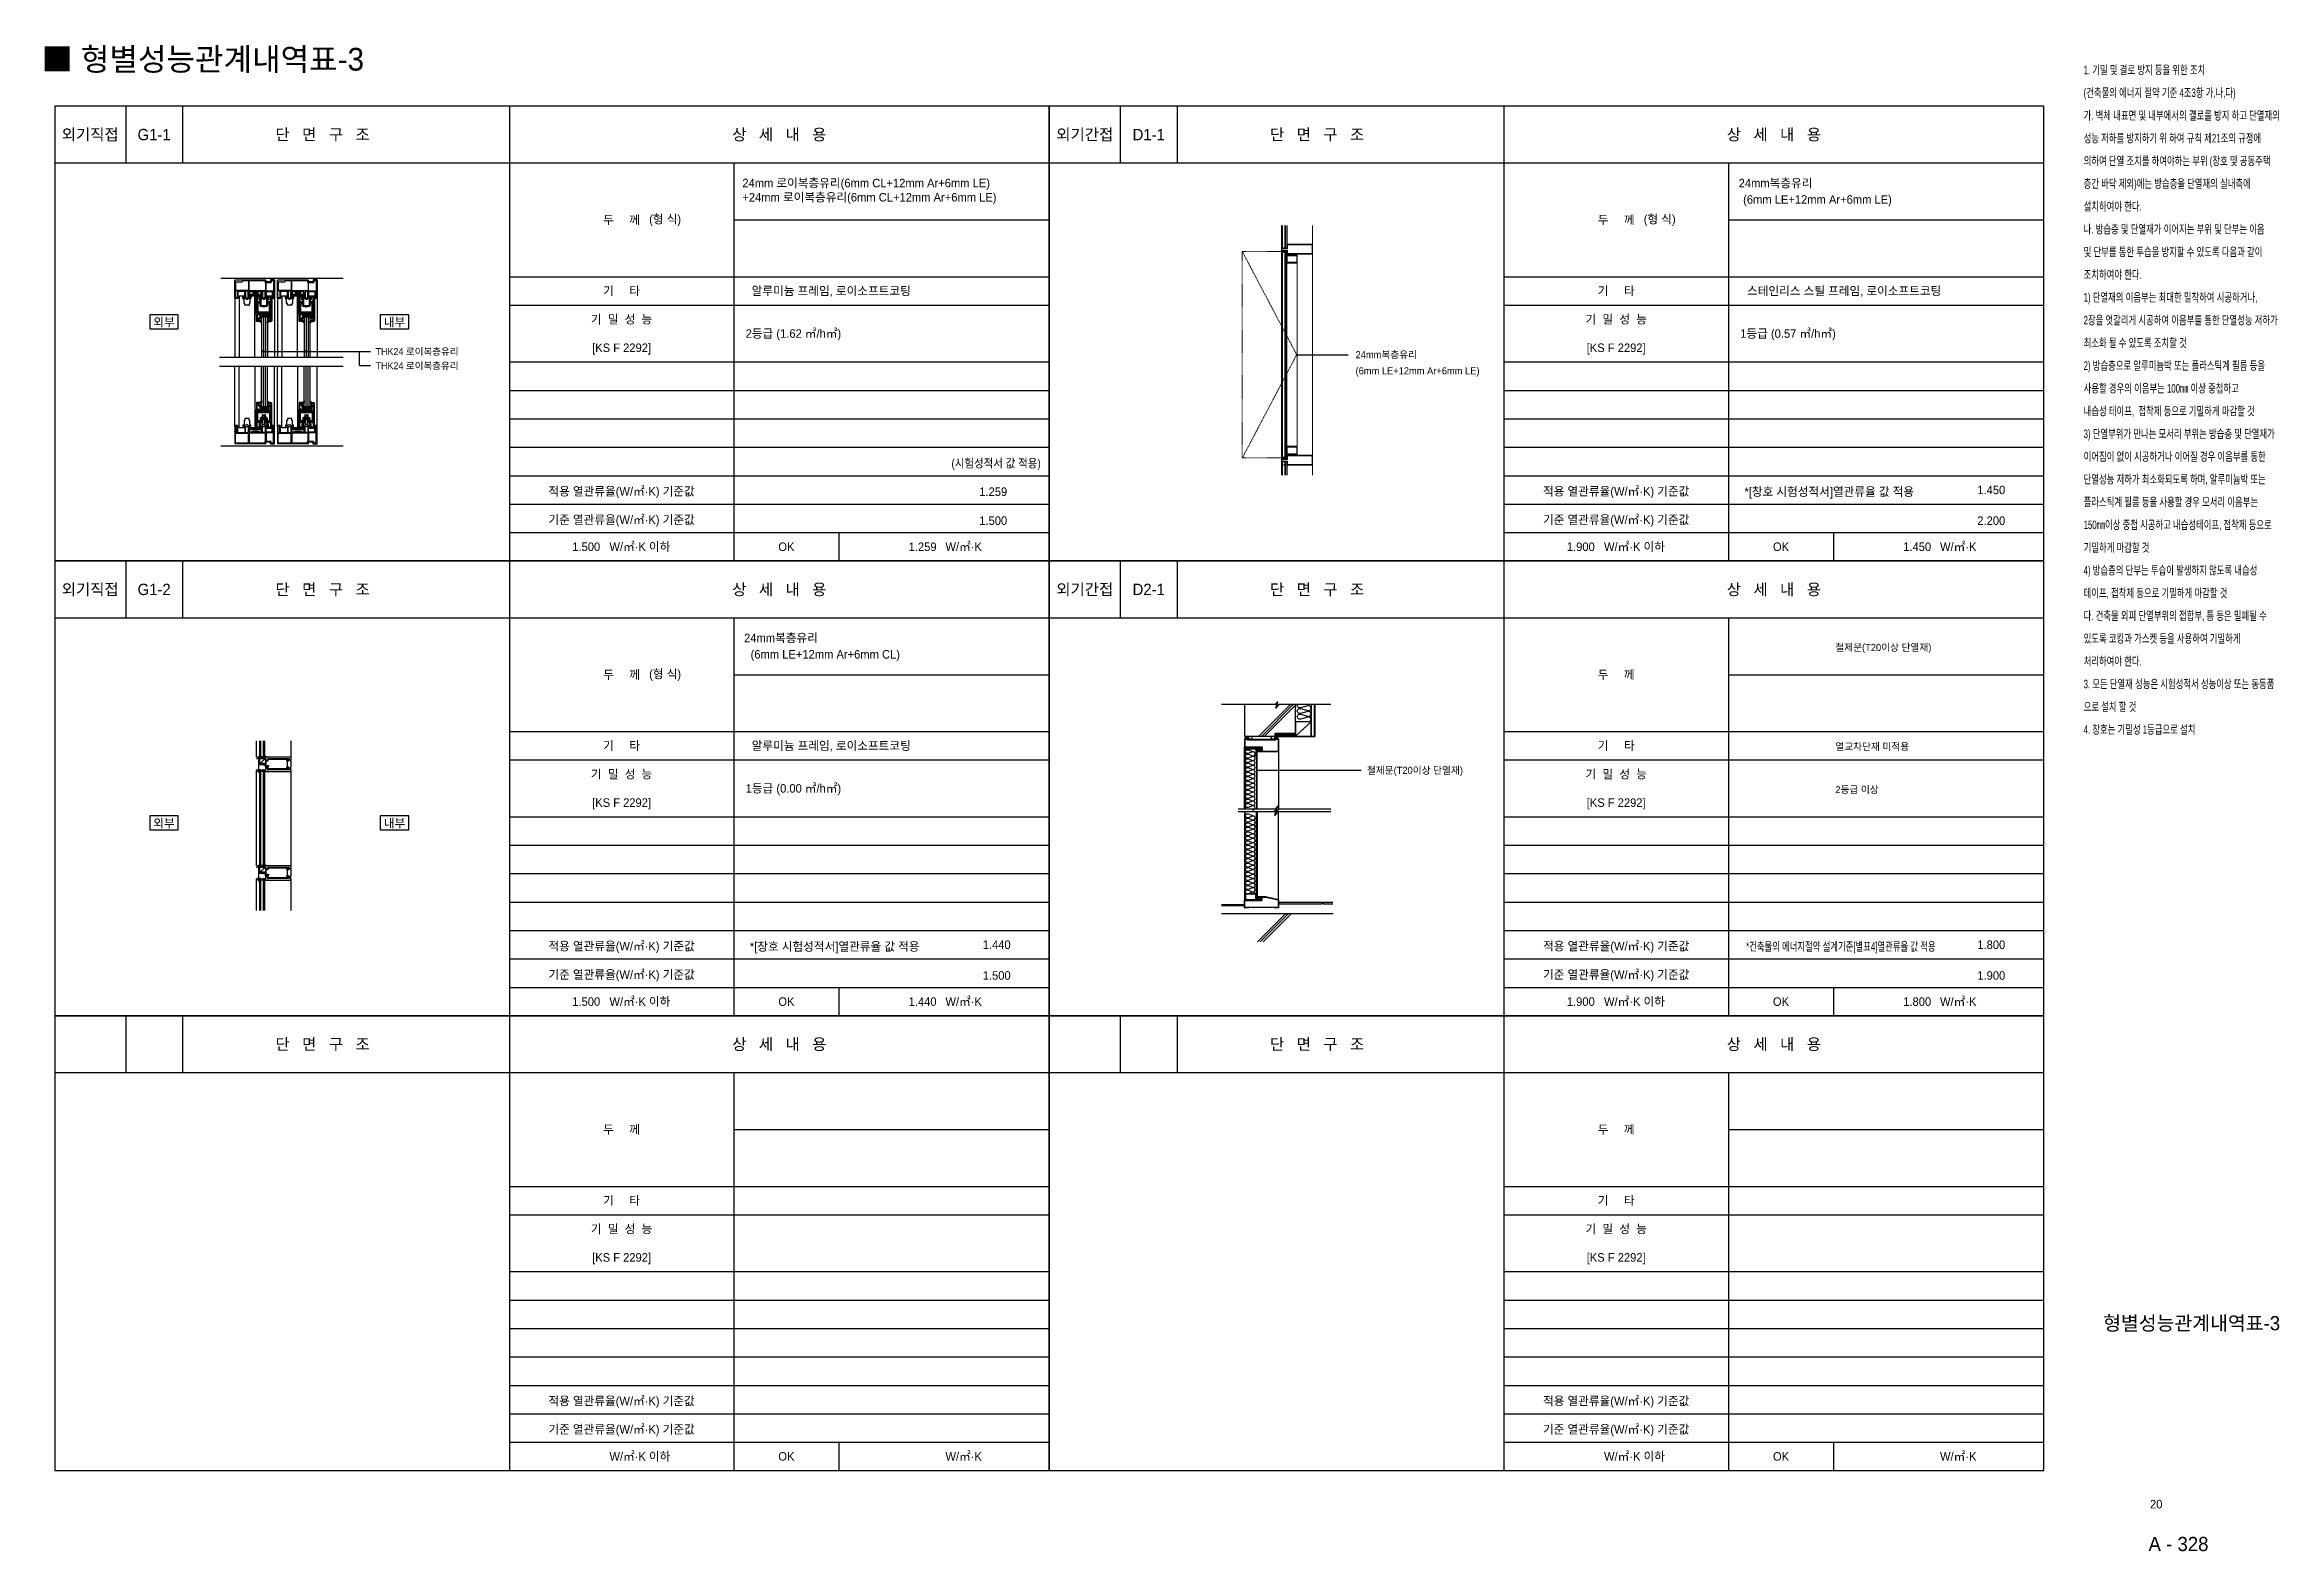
# Model space of a CAD drawing. Header units: millimetres. Extents: x -546192 to -521529, y 7736786 to 7742086.
# Drawn here: x -529392 to -521529, y 7736786 to 7742086 of the extents above; entities that cross this region are included whole.
import ezdxf
from ezdxf.enums import TextEntityAlignment as Align

# ---------------------------------------------------------------- set-up
doc = ezdxf.new("R2010")
doc.units = ezdxf.units.MM
doc.linetypes.add('Dash', pattern=[6.35, 3.175, -3.175])
for name, color, linetype in [('0KD TEXT', 7, 'Continuous'), ('0KD TEXT 1', 3, 'Continuous'), ('0KD2 ELE 1', 7, 'Continuous'), ('0KD2 벽체 1', 2, 'Continuous'), ('4A.TEC FORM-TEXT', 3, 'Continuous'), ('4A.TEC TEXT 2', 3, 'Continuous'), ('A-TEXT', 3, 'Continuous'), ('CE', 1, 'Continuous'), ('COL', 2, 'Continuous'), ('DI', 1, 'Continuous'), ('door', 4, 'Continuous'), ('EL', 3, 'Continuous'), ('EL1', 8, 'Continuous'), ('FIN', 5, 'Continuous'), ('FIN6', 6, 'Continuous'), ('FUR', 6, 'Continuous'), ('GLASS', 2, 'Continuous'), ('H', 9, 'Continuous'), ('HAT', 8, 'Continuous'), ('SHAPE', 4, 'Continuous'), ('SYM', 7, 'Continuous'), ('text', 3, 'Continuous'), ('WID', 4, 'Continuous'), ('win', 4, 'Continuous'), ('빽업제', 50, 'Continuous'), ('실리콘', 2, 'Continuous')]:
    doc.layers.add(name, color=color, linetype=linetype)
for name, color, linetype, lineweight in [('A-DETLGEM', 3, 'Continuous', 18), ('A-WIN', 4, 'Continuous', 18), ('A-WIN-1', 4, 'Continuous', 25), ('A-WIN-2', 4, 'Dash', 18), ('A-WIN-EL', 4, 'Continuous', 18)]:
    doc.layers.add(name, color=color, linetype=linetype, lineweight=lineweight)
doc.styles.add('나눔고딕', font='')
doc.styles.add('돋움', font='')
doc.styles.add('돋움_6', font='', dxfattribs={"height": 2.5})
doc.styles.add('돋음체', font='')
doc.styles.get('나눔고딕').set_extended_font_data('Dotum')
doc.styles.get('돋움').set_extended_font_data('Dotum')
doc.styles.get('돋움_6').set_extended_font_data('Dotum')
doc.styles.get('돋음체').set_extended_font_data('Dotum')
pattern_1 = [(45, (-490122.74386, 7703143.1406), (-0.49996908, 0.49996908), []), (135, (-490122.74386, 7703143.1406), (-0.49996908, -0.49996908), [])]
pattern_2 = [(45, (-490122.74386, 7703525.44234), (-0.49996908, 0.49996908), []), (135, (-490122.74386, 7703525.44234), (-0.49996908, -0.49996908), [])]

msp = doc.modelspace()

# ---------------------------------------------------------------- texts
at = {"layer": '0KD TEXT 1', "style": '돋움'}
msp.add_text('■ 형별성능관계내역표-3', height=80, dxfattribs=at).set_placement((-529403.3, 7742034.7), align=Align.MIDDLE_LEFT)
for s, height, p in [('외기직접', 40, (-529232.3, 7741769.7)), ('G1-1', 40, (-529007.3, 7741769.7)), ('외기간접', 40, (-525732.3, 7741769.7)), ('D1-1', 40, (-525507.3, 7741769.7)), ('24mm복층유리', 30, (-523301.4, 7741598.9)), ('(6mm LE+12mm Ar+6mm LE)', 30, (-523153.9, 7741541.3)), ('(형 식)', 30, (-527209.1, 7741472)), ('(형 식)', 30, (-527209.1, 7741472)), ('(형 식)', 30, (-523709.1, 7741472)), ('알루미늄 프레임, 로이소프트코팅', 30, (-526624.5, 7741219.7)), ('스테인리스 스틸 프레임, 로이소프트코팅', 30, (-523060, 7741219.7)), ('2등급 (1.62 ㎥/h㎡)', 30, (-526757.6, 7741069.7)), ('1등급 (0.57 ㎥/h㎡)', 30, (-523257.6, 7741069.7)), ('외기직접', 40, (-529232.3, 7740169.7)), ('G1-2', 40, (-529007.3, 7740169.7)), ('외기간접', 40, (-525732.3, 7740169.7)), ('D2-1', 40, (-525507.3, 7740169.7)), ('24mm복층유리', 30, (-526801.4, 7739998.9)), ('(6mm LE+12mm Ar+6mm CL)', 30, (-526645.4, 7739941.3)), ('(형 식)', 30, (-527209.1, 7739872)), ('알루미늄 프레임, 로이소프트코팅', 30, (-526624.5, 7739619.7)), ('1등급 (0.00 ㎥/h㎡)', 30, (-526757.6, 7739469.7))]:
    msp.add_text(s, height=height, dxfattribs=at).set_placement(p, align=Align.MIDDLE_CENTER)
for p in [(-528227.9, 7740994.4), (-528227.9, 7740944.4)]:
    msp.add_text('THK24 로이복층유리', height=24, dxfattribs=at).set_placement(p)
at = {"layer": '0KD TEXT 1', "color": 2, "style": '돋움', "width": 0.9}
msp.add_text('(시험성적서 값 적용)', height=30, dxfattribs=at).set_placement((-526044.4, 7740613.4), align=Align.MIDDLE_CENTER)
at = {"layer": '0KD TEXT 1', "color": 2, "style": '돋움'}
for s, p in [('1.259', (-526054.5, 7740513.4)), ('1.450', (-522542.3, 7740519.7)), ('1.259', (-526303, 7740319.7)), ('1.450', (-522803, 7740319.7)), ('1.440', (-526042.3, 7738919.7)), ('1.800', (-522542.3, 7738919.7)), ('1.440', (-526303, 7738719.7)), ('1.800', (-522803, 7738719.7))]:
    msp.add_text(s, height=30, dxfattribs=at).set_placement(p, align=Align.MIDDLE_CENTER)
at = {"layer": '0KD TEXT 1', "color": 1, "style": '돋움'}
for s, p in [('*[창호 시험성적서]열관류율 값 적용', (-523112.5, 7740513.4)), ('1.500', (-526054.5, 7740411.6)), ('2.200', (-522542.3, 7740411.6)), ('1.500', (-527486.7, 7740319.7)), ('1.900', (-523986.7, 7740319.7)), ('*[창호 시험성적서]열관류율 값 적용', (-526612.5, 7738913.4)), ('1.500', (-526042.3, 7738811.6)), ('1.900', (-522542.3, 7738811.6)), ('1.500', (-527486.7, 7738719.7)), ('1.900', (-523986.7, 7738719.7))]:
    msp.add_text(s, height=30, dxfattribs=at).set_placement(p, align=Align.MIDDLE_CENTER)
at = {"layer": '0KD TEXT 1', "color": 1, "style": '돋움', "width": 0.7}
msp.add_text('*건축물의 에너지절약 설계기준[별표4]열관류율 값 적용', height=30, dxfattribs=at).set_placement((-523071.8, 7738913.4), align=Align.MIDDLE_CENTER)
at = {"layer": '0KD TEXT 1', "insert": (-526937.3, 7741569.7), "char_height": 30, "width": 1110, "attachment_point": 4, "style": '돋움'}
msp.add_mtext('24mm 로이복층유리(6mm CL+12mm Ar+6mm LE)\\P+24mm 로이복층유리(6mm CL+12mm Ar+6mm LE)', dxfattribs=at)
at = {"layer": '4A.TEC FORM-TEXT', "style": '돋움'}
msp.add_text('A - 328', height=50, dxfattribs=at).set_placement((-521883.4, 7736786.7), align=Align.CENTER)
at = {"layer": '4A.TEC TEXT 2', "style": '나눔고딕'}
for s, height, p in [('형별성능관계내역표-3', 50, (-521837.3, 7737563.4)), ('20', 30, (-521961.8, 7736936.7))]:
    msp.add_text(s, height=height, dxfattribs=at).set_placement(p, align=Align.CENTER)
at = {"layer": 'A-TEXT', "color": 7, "char_height": 25, "attachment_point": 1, "style": '돋움_6'}
for s, insert, width in [('24mm복층유리', (-524779.4, 7741007.8), 398.368), ('(6mm LE+12mm Ar+6mm LE)', (-524779.4, 7740951.1), 650.629), ('철제문(T20이상 단열재) ', (-523091.2, 7739978.1), 398.368), ('열교차단재 미적용', (-523091.2, 7739629.4), 398.368), ('철제문(T20이상 단열재) ', (-524739.6, 7739545.7), 398.368), ('2등급 이상', (-523091.2, 7739478.1), 398.368)]:
    msp.add_mtext(s, dxfattribs=dict(at, insert=insert, width=width))
at = {"layer": 'text', "style": '돋움'}
for s, p in [('외부', (-528972.7, 7741094.6)), ('내부', (-528161.3, 7741094.6)), ('외부', (-528972.7, 7739332)), ('내부', (-528161.3, 7739332))]:
    msp.add_text(s, height=30, dxfattribs=at).set_placement(p, align=Align.CENTER)

# ---------------------------------------------------------------- blocks, each defined once
blk = doc.blocks.new('as98d7r')
at = {"layer": '4A.TEC TEXT 2', "color": 3, "style": '나눔고딕', "width": 0.7}
for s, p in [('1. 기밀 및 결로 방지 등을 위한 조치', (-539017.3, 7750421.3)), ('(건축물의 에너지 절약 기준 4조3항 가,나,다)', (-539017.3, 7750341.3)), ('가. 벽체 내표면 및 내부에서의 결로를 방지 하고 단열재의', (-539017.3, 7750261.3)), ('성능 저하를 방지하기 위 하여 규칙 제21조의 규정에', (-539017.3, 7750181.3)), ('의하여 단열 조치를 하여야하는 부위 (창호 및 공동주택', (-539017.3, 7750101.3)), ('층간 바닥 제외)에는 방습층을 단열재의 실내측에', (-539017.3, 7750021.3)), ('설치하여야 한다.', (-539017.3, 7749941.3)), ('나. 방습층 및 단열재가 이어지는 부위 및 단부는 이음', (-539017.3, 7749861.3)), ('및 단부를 통한 투습을 방지할 수 있도록 다음과 같이', (-539017.3, 7749781.3)), ('조치하여야 한다.', (-539017.3, 7749701.3)), ('1) 단열재의 이음부는 최대한 밀착하여 시공하거나,', (-539017.3, 7749621.3)), ('2장을 엇갈리게 시공하여 이음부를 통한 단열성능 저하가', (-539017.3, 7749541.3)), ('최소화 될 수 있도록 조치할 것', (-539017.3, 7749461.3)), ('2) 방습층으로 알루미늄박 또는 플라스틱계 필름 등을', (-539017.3, 7749381.3)), ('사용할 경우의 이음부는 100㎜ 이상 중첩하고', (-539017.3, 7749301.3)), ('내습성 테이프,  접착제 등으로 기밀하게 마감할 것', (-539017.3, 7749221.3)), ('3) 단열부위가 만나는 모서리 부위는 방습층 및 단열재가', (-539017.3, 7749141.3)), ('이어짐이 없이 시공하거나 이어질 경우 이음부를 통한', (-539017.3, 7749061.3)), ('단열성능 저하가 최소화되도록 하며, 알루미늄박 또는 ', (-539017.3, 7748981.3)), ('플라스틱계 필름 등을 사용할 경우 모서리 이음부는', (-539017.3, 7748901.3)), ('150㎜이상 중첩 시공하고 내습성테이프, 접착제 등으로', (-539017.3, 7748821.3)), ('기밀하게 마감할 것', (-539017.3, 7748741.3)), ('4) 방습층의 단부는 투습이 발생하지 않도록 내습성', (-539017.3, 7748661.3)), ('테이프, 접착제 등으로 기밀하게 마감할 것', (-539017.3, 7748581.3)), ('다. 건축물 외피 단열부위의 접합부, 틈 등은 밀폐될 수', (-539017.3, 7748501.3)), ('있도록 코킹과 가스켓 등을 사용하여 기밀하게', (-539017.3, 7748421.3)), ('처리하여야 한다.', (-539017.3, 7748341.3)), ('3. 모든 단열재 성능은 시험성적서 성능이상 또는 동등품', (-539017.3, 7748261.3)), ('으로 설치 할 것', (-539017.3, 7748181.3)), ('4. 창호는 기밀성 1등급으로 설치', (-539017.3, 7748101.3))]:
    blk.add_text(s, height=30, dxfattribs=at).set_placement(p, align=Align.BOTTOM_LEFT)
blk = doc.blocks.new('A$C257704F4')
at = {"layer": '0KD2 ELE 1'}
for p, q in [((250, 1600), (250, 1400)), ((450, 1600), (450, 1400)), ((1600, 1600), (1600, 0)), ((0, 1400), (3500, 1400)), ((2390, 1400), (2390, 0)), ((2390, 1200), (3500, 1200)), ((1600, 1000), (3500, 1000)), ((1600, 900), (3500, 900)), ((1600, 700), (3500, 700)), ((1600, 600), (3500, 600)), ((1600, 500), (3500, 500)), ((1600, 400), (3500, 400)), ((1600, 300), (3500, 300)), ((1600, 200), (3500, 200)), ((1600, 100), (3500, 100)), ((2760, 100), (2760, 0))]:
    blk.add_line(p, q, dxfattribs=at)
at = {"layer": '0KD2 벽체 1'}
blk.add_lwpolyline([(0, 0), (3500, 0), (3500, 1600), (0, 1600)], close=True, dxfattribs=at)
at = {"layer": '0KD TEXT 1'}
for s, height, style, p in [('단   면   구   조 ', 40, '돋움', (950, 1500)), ('상   세   내   용', 40, '돋움', (2550, 1500)), ('두     께', 30, '돋움', (1995, 1200)), ('기     타', 30, '돋움', (1995, 950)), ('기  밀  성  능', 30, '돋움', (1995, 850)), ('[KS F 2292]', 30, '돋움', (1995, 750)), ('OK', 30, '돋음체', (2575, 50))]:
    blk.add_text(s, height=height, dxfattribs=dict(at, style=style)).set_placement(p, align=Align.MIDDLE_CENTER)
at = {"layer": '0KD TEXT 1', "color": 2}
for s, style, p in [('적용 열관류율(W/㎡·K) 기준값', '돋음체', (1995, 245)), ('W/㎡·K', '돋움', (3198.7, 50))]:
    blk.add_text(s, height=30, dxfattribs=dict(at, style=style)).set_placement(p, align=Align.MIDDLE_CENTER)
at = {"layer": '0KD TEXT 1', "color": 1, "style": '돋음체'}
for s, p in [('기준 열관류율(W/㎡·K) 기준값', (1995, 145)), ('W/㎡·K 이하', (2059.4, 50))]:
    blk.add_text(s, height=30, dxfattribs=at).set_placement(p, align=Align.MIDDLE_CENTER)
blk = doc.blocks.new('*X33')
at = {"color": 0}
for p, q in [((401.3, 931.6), (405.7, 936.1)), ((408, 924.9), (401.3, 931.6)), ((401.6, 928.4), (409.4, 936.2)), ((405.5, 930.9), (402.4, 934)), ((403.1, 926.3), (402.5, 926.8)), ((403, 926.3), (406.1, 929.3)), ((407.9, 932), (404.3, 935.6)), ((405.3, 925.1), (409.3, 929)), ((411.5, 932), (407.3, 936.2)), ((411.5, 924.9), (407.4, 929)), ((408.7, 924.9), (412.8, 929)), ((408.8, 932), (412.9, 936.2)), ((418.2, 928.9), (410.9, 936.2)), ((415.1, 924.9), (410.9, 929)), ((412.3, 932), (416.4, 936.2)), ((412.3, 924.9), (418.2, 930.8)), ((417.8, 925.7), (414.1, 929.4)), ((418.2, 932.4), (414.4, 936.2)), ((414.6, 930.8), (418.2, 934.4)), ((415.8, 924.9), (418.2, 927.3))]:
    blk.add_line(p, q, dxfattribs=at)
blk = doc.blocks.new('커튼월유리패널 - 커튼월유리패널-4161004-A-241-1단열성능상세도_G3_-케이스먼트창호')
at = {"layer": 'A-WIN-1'}
for p, q in [((-11652, 24742), (-11658, 24742)), ((-11658, 24742), (-11658, 24655)), ((-11652, 24655), (-11652, 24742)), ((-11630, 24742), (-11636, 24742)), ((-11636, 24742), (-11636, 24655)), ((-11630, 24655), (-11630, 24742))]:
    blk.add_line(p, q, dxfattribs=at)
blk = doc.blocks.new('KMH_PROJECT_HIDDEN - CP_로이복층프로젝트_28 R-3650963-A-241-1단열성능상세도_G3_-케이스먼트창호')
at = {"layer": 'A-WIN'}
for p, q in [((-11624, 26012), (-11624, 24837)), ((-11558, 24837), (-11558, 26012))]:
    blk.add_line(p, q, dxfattribs=at)
at = {"layer": 'A-WIN-1'}
for p, q in [((-11622, 26085), (-11658, 26085)), ((-11658, 26085), (-11658, 26083)), ((-11658, 26083), (-11624, 26083)), ((-11652, 26083), (-11658, 26083)), ((-11658, 26083), (-11658, 24767)), ((-11652, 24767), (-11652, 26083)), ((-11630, 26083), (-11636, 26083)), ((-11636, 26083), (-11636, 24767)), ((-11630, 24767), (-11630, 26083)), ((-11624, 26083), (-11624, 26012)), ((-11622, 26062), (-11622, 26085)), ((-11558, 26062), (-11622, 26062)), ((-11622, 26060), (-11560, 26060)), ((-11622, 26014), (-11622, 26060)), ((-11560, 26060), (-11560, 26014)), ((-11558, 26012), (-11558, 26062)), ((-11624, 26012), (-11558, 26012)), ((-11560, 26014), (-11622, 26014)), ((-11624, 24767), (-11658, 24767)), ((-11658, 24767), (-11658, 24765)), ((-11658, 24767), (-11652, 24767)), ((-11658, 24765), (-11622, 24765)), ((-11636, 24767), (-11630, 24767)), ((-11558, 24837), (-11624, 24837)), ((-11624, 24837), (-11624, 24767)), ((-11622, 24789), (-11622, 24835)), ((-11622, 24835), (-11560, 24835)), ((-11560, 24789), (-11622, 24789)), ((-11622, 24765), (-11622, 24787)), ((-11622, 24787), (-11558, 24787)), ((-11560, 24835), (-11560, 24789)), ((-11558, 24787), (-11558, 24837))]:
    blk.add_line(p, q, dxfattribs=at)
at = {"layer": 'A-WIN-2'}
for p, q in [((-11908, 26085), (-11560, 25425)), ((-11908, 24765), (-11908, 26085)), ((-11658, 26085), (-11908, 26085)), ((-11560, 25425), (-11908, 24765)), ((-11658, 24765), (-11908, 24765))]:
    blk.add_line(p, q, dxfattribs=at)
blk = doc.blocks.new('직사각형 멀리언 - 히든바 60X200 _유리 28mm_-2700639-A-241-1단열성능상세도_G3_-케이스먼트창호')
at = {"layer": 'A-DETLGEM'}
for p, q in [((-11656, 24755), (-11620, 24755)), ((-11656, 24744), (-11656, 24755)), ((-11620, 24744), (-11656, 24744)), ((-11620, 24778), (-11460, 24778)), ((-11620, 24755), (-11620, 24778)), ((-11620, 24722), (-11620, 24744)), ((-11460, 24778), (-11460, 24722)), ((-11460, 24722), (-11620, 24722))]:
    blk.add_line(p, q, dxfattribs=at)
blk = doc.blocks.new('직사각형 멀리언 - 히든바 60X200 _유리28mm_-3296357-A-241-1단열성능상세도_G3_-케이스먼트창호')
at = {"layer": 'A-WIN-1'}
for p, q in [((-11622, 24757), (-11658, 24757)), ((-11658, 24757), (-11658, 24742)), ((-11658, 24742), (-11622, 24742)), ((-11458, 24780), (-11622, 24780)), ((-11622, 24780), (-11622, 24757)), ((-11622, 24742), (-11622, 24720)), ((-11458, 24720), (-11458, 24780)), ((-11622, 24720), (-11458, 24720))]:
    blk.add_line(p, q, dxfattribs=at)
blk = doc.blocks.new('직사각형 멀리언 - 히든바 60X200 _유리28mm_-1899797-A-241-1단열성능상세도_G3_-케이스먼트창호')
at = {"layer": 'A-WIN-EL'}
for p, q in [((-11652, 24720), (-11636, 24720)), ((-11630, 24720), (-11622, 24720)), ((-11622, 24655), (-11622, 24720)), ((-11458, 24720), (-11458, 24655))]:
    blk.add_line(p, q, dxfattribs=at)
blk = doc.blocks.new('직사각형 멀리언 - 히든바 60X200 _유리28mm_-3650960-A-241-1단열성능상세도_G3_-케이스먼트창호')
at = {"layer": 'A-WIN-EL'}
for p, q in [((-11658, 26092), (-11658, 26085)), ((-11458, 26070), (-11458, 24780))]:
    blk.add_line(p, q, dxfattribs=at)
blk = doc.blocks.new('커튼월유리패널 - 커튼월유리패널-4161020-A-241-1단열성능상세도_G3_-케이스먼트창호')
at = {"layer": 'A-WIN-1'}
for p, q in [((-11658, 26251), (-11658, 26107)), ((-11652, 26107), (-11652, 26251)), ((-11636, 26251), (-11636, 26107)), ((-11630, 26107), (-11630, 26251)), ((-11658, 26107), (-11652, 26107)), ((-11636, 26107), (-11630, 26107))]:
    blk.add_line(p, q, dxfattribs=at)
blk = doc.blocks.new('직사각형 멀리언 - 히든바 60X200 _유리28mm_-3477493-A-241-1단열성능상세도_G3_-케이스먼트창호')
at = {"layer": 'A-WIN-1'}
for p, q in [((-11622, 26107), (-11658, 26107)), ((-11658, 26107), (-11658, 26092)), ((-11658, 26092), (-11622, 26092)), ((-11458, 26130), (-11622, 26130)), ((-11622, 26130), (-11622, 26107)), ((-11622, 26092), (-11622, 26070)), ((-11622, 26070), (-11458, 26070)), ((-11458, 26070), (-11458, 26130))]:
    blk.add_line(p, q, dxfattribs=at)
blk = doc.blocks.new('직사각형 멀리언 - 히든바 60X200 _유리28mm_-3650961-A-241-1단열성능상세도_G3_-케이스먼트창호')
at = {"layer": 'A-WIN-EL'}
for p, q in [((-11622, 26130), (-11622, 26251)), ((-11458, 26251), (-11458, 26130))]:
    blk.add_line(p, q, dxfattribs=at)

# ---------------------------------------------------------------- hatches: boundary and pattern name
at = {"layer": 'COL'}
h = msp.add_hatch(dxfattribs=at)
h.set_pattern_fill('DOTS', color=256, scale=0.371162, style=0)
h.set_pattern_definition([(180, (-739551.25824, 7488350.05637), (-0.2946096059, 0.5892192119), [0, -0.5892192119])])
edge = h.paths.add_edge_path()
edge.add_ellipse((-528632.2, 7739534.3), major_axis=(0.525, 0.525), ratio=1, start_angle=315, end_angle=323.27868)
edge.add_line((-528631.5, 7739534.4), (-528622.6, 7739534.4))
edge.add_ellipse((-528621.8, 7739534.3), major_axis=(-0.525, 0.525), ratio=1, start_angle=36.72132, end_angle=45)
edge.add_line((-528622.6, 7739534.3), (-528622.6, 7739531.9))
edge.add_line((-528622.6, 7739531.9), (-528623, 7739532.2))
edge.add_line((-528623, 7739532.2), (-528631.1, 7739532.2))
edge.add_line((-528631.1, 7739532.2), (-528631.5, 7739531.8))
edge.add_line((-528631.5, 7739531.8), (-528631.5, 7739534.3))
h = msp.add_hatch(dxfattribs=at)
h.set_pattern_fill('DOTS', color=256, scale=0.371162, style=0)
h.set_pattern_definition([(180, (-739551.25824, 7487967.75465), (-0.2946096059, 0.5892192119), [0, -0.5892192119])])
edge = h.paths.add_edge_path()
edge.add_ellipse((-528632.2, 7739152), major_axis=(0.525, 0.525), ratio=1, start_angle=315, end_angle=323.27868)
edge.add_line((-528631.5, 7739152.1), (-528622.6, 7739152.1))
edge.add_ellipse((-528621.8, 7739152), major_axis=(-0.525, 0.525), ratio=1, start_angle=36.72132, end_angle=45)
edge.add_line((-528622.6, 7739152), (-528622.6, 7739149.6))
edge.add_line((-528622.6, 7739149.6), (-528623, 7739149.9))
edge.add_line((-528623, 7739149.9), (-528631.1, 7739149.9))
edge.add_line((-528631.1, 7739149.9), (-528631.5, 7739149.5))
edge.add_line((-528631.5, 7739149.5), (-528631.5, 7739152))
at = {"layer": 'FIN'}
h = msp.add_hatch(dxfattribs=at)
h.set_pattern_fill('ANSI37', color=256, scale=0.222697, style=0)
h.set_pattern_definition(pattern_2)
edge = h.paths.add_edge_path()
edge.add_ellipse((-528645.7, 7739591.1), major_axis=(-8.67, 8.67), ratio=1, start_angle=168.35926, end_angle=187.37252, ccw=False)
edge.add_line((-528638.9, 7739580.9), (-528637.6, 7739580.9))
edge.add_line((-528637.6, 7739580.9), (-528637.6, 7739579.4))
edge.add_ellipse((-528636.8, 7739579.4), major_axis=(0, 1.16), ratio=0.736426, start_angle=-90, end_angle=90, ccw=False)
edge.add_line((-528635.9, 7739579.4), (-528635.9, 7739583.6))
h = msp.add_hatch(dxfattribs=at)
h.set_pattern_fill('ANSI37', color=256, scale=0.222697, style=0)
h.set_pattern_definition(pattern_2)
edge = h.paths.add_edge_path()
edge.add_line((-528618.1, 7739583.4), (-528618.1, 7739579.2))
edge.add_ellipse((-528616.6, 7739579.2), major_axis=(1.05, 1.05), ratio=1, start_angle=-45, end_angle=135, ccw=False)
edge.add_line((-528615.2, 7739579.2), (-528615.2, 7739580.9))
edge.add_line((-528615.2, 7739580.9), (-528613.6, 7739580.9))
edge.add_ellipse((-528610.8, 7739591.5), major_axis=(7.74, 7.74), ratio=1, start_angle=182.65176, end_angle=209.74851, ccw=False)
h = msp.add_hatch(dxfattribs=at)
h.set_pattern_fill('ANSI37', color=256, scale=0.222697, style=0)
h.set_pattern_definition(pattern_2)
edge = h.paths.add_edge_path()
edge.add_line((-528635.9, 7739529.3), (-528638.5, 7739529.3))
edge.add_line((-528638.5, 7739529.3), (-528638.5, 7739528.9))
edge.add_line((-528638.5, 7739528.9), (-528640.4, 7739528.9))
edge.add_ellipse((-528641.1, 7739522.8), major_axis=(-4.33, 4.33), ratio=1, start_angle=257.63238, end_angle=308.62744, ccw=False)
edge.add_line((-528635.9, 7739526.1), (-528635.9, 7739529.3))
edge = h.paths.add_edge_path()
edge.add_ellipse((-528637.2, 7739530.5), major_axis=(1.3, 0), ratio=0.892446, start_angle=270, end_angle=360, ccw=False)
edge.add_line((-528637.2, 7739529.3), (-528635.9, 7739529.3))
edge.add_line((-528635.9, 7739529.3), (-528635.9, 7739530.5))
edge = h.paths.add_edge_path()
edge.add_ellipse((-528637.2, 7739530.5), major_axis=(-1.3, 0), ratio=0.892446, start_angle=14.31533, end_angle=90, ccw=False)
edge.add_line((-528638.5, 7739530.2), (-528638.5, 7739530.1))
edge.add_line((-528638.5, 7739530.1), (-528638.6, 7739529.8))
edge.add_line((-528638.6, 7739529.8), (-528638.5, 7739529.8))
edge.add_line((-528638.5, 7739529.8), (-528638.5, 7739529.3))
edge.add_line((-528638.5, 7739529.3), (-528637.2, 7739529.3))
h = msp.add_hatch(dxfattribs=at)
h.set_pattern_fill('ANSI37', color=256, scale=0.222697, style=0)
h.set_pattern_definition([(315, (-490122.74386, 7775584.4334), (-0.49996908, -0.49996908), []), (225, (-490122.74386, 7775584.4334), (-0.49996908, 0.49996908), [])])
edge = h.paths.add_edge_path()
edge.add_line((-528618.1, 7739526.5), (-528618.1, 7739530.7))
edge.add_ellipse((-528616.6, 7739530.7), major_axis=(-1.05, 1.05), ratio=1, start_angle=45, end_angle=225)
edge.add_line((-528615.2, 7739530.7), (-528615.2, 7739529))
edge.add_line((-528615.2, 7739529), (-528613.6, 7739529))
edge.add_ellipse((-528610.8, 7739518.4), major_axis=(-7.74, 7.74), ratio=1, start_angle=330.25149, end_angle=357.34824)
h = msp.add_hatch(dxfattribs=at)
h.set_pattern_fill('ANSI37', color=256, scale=0.222697, style=0)
h.set_pattern_definition(pattern_1)
edge = h.paths.add_edge_path()
edge.add_ellipse((-528645.7, 7739208.8), major_axis=(-8.67, 8.67), ratio=1, start_angle=168.35926, end_angle=187.37252, ccw=False)
edge.add_line((-528638.9, 7739198.6), (-528637.6, 7739198.6))
edge.add_line((-528637.6, 7739198.6), (-528637.6, 7739197.1))
edge.add_ellipse((-528636.8, 7739197.1), major_axis=(0, 1.16), ratio=0.736426, start_angle=-90, end_angle=90, ccw=False)
edge.add_line((-528635.9, 7739197.1), (-528635.9, 7739201.3))
h = msp.add_hatch(dxfattribs=at)
h.set_pattern_fill('ANSI37', color=256, scale=0.222697, style=0)
h.set_pattern_definition(pattern_1)
edge = h.paths.add_edge_path()
edge.add_line((-528618.1, 7739201.1), (-528618.1, 7739196.9))
edge.add_ellipse((-528616.6, 7739196.9), major_axis=(1.05, 1.05), ratio=1, start_angle=-45, end_angle=135, ccw=False)
edge.add_line((-528615.2, 7739196.9), (-528615.2, 7739198.6))
edge.add_line((-528615.2, 7739198.6), (-528613.6, 7739198.6))
edge.add_ellipse((-528610.8, 7739209.2), major_axis=(7.74, 7.74), ratio=1, start_angle=182.65176, end_angle=209.74851, ccw=False)
h = msp.add_hatch(dxfattribs=at)
h.set_pattern_fill('ANSI37', color=256, scale=0.222697, style=0)
h.set_pattern_definition(pattern_1)
edge = h.paths.add_edge_path()
edge.add_line((-528635.9, 7739147), (-528638.5, 7739147))
edge.add_line((-528638.5, 7739147), (-528638.5, 7739146.6))
edge.add_line((-528638.5, 7739146.6), (-528640.4, 7739146.6))
edge.add_ellipse((-528641.1, 7739140.5), major_axis=(-4.33, 4.33), ratio=1, start_angle=257.63238, end_angle=308.62744, ccw=False)
edge.add_line((-528635.9, 7739143.8), (-528635.9, 7739147))
edge = h.paths.add_edge_path()
edge.add_ellipse((-528637.2, 7739148.2), major_axis=(1.3, 0), ratio=0.892446, start_angle=270, end_angle=360, ccw=False)
edge.add_line((-528637.2, 7739147), (-528635.9, 7739147))
edge.add_line((-528635.9, 7739147), (-528635.9, 7739148.2))
edge = h.paths.add_edge_path()
edge.add_ellipse((-528637.2, 7739148.2), major_axis=(-1.3, 0), ratio=0.892446, start_angle=14.31533, end_angle=90, ccw=False)
edge.add_line((-528638.5, 7739147.9), (-528638.5, 7739147.8))
edge.add_line((-528638.5, 7739147.8), (-528638.6, 7739147.5))
edge.add_line((-528638.6, 7739147.5), (-528638.5, 7739147.5))
edge.add_line((-528638.5, 7739147.5), (-528638.5, 7739147))
edge.add_line((-528638.5, 7739147), (-528637.2, 7739147))
h = msp.add_hatch(dxfattribs=at)
h.set_pattern_fill('ANSI37', color=256, scale=0.222697, style=0)
h.set_pattern_definition([(315, (-490122.74386, 7775202.1317), (-0.49996908, -0.49996908), []), (225, (-490122.74386, 7775202.1317), (-0.49996908, 0.49996908), [])])
edge = h.paths.add_edge_path()
edge.add_line((-528618.1, 7739144.2), (-528618.1, 7739148.4))
edge.add_ellipse((-528616.6, 7739148.4), major_axis=(-1.05, 1.05), ratio=1, start_angle=45, end_angle=225)
edge.add_line((-528615.2, 7739148.4), (-528615.2, 7739146.7))
edge.add_line((-528615.2, 7739146.7), (-528613.6, 7739146.7))
edge.add_ellipse((-528610.8, 7739136.1), major_axis=(-7.74, 7.74), ratio=1, start_angle=330.25149, end_angle=357.34824)
at = {"layer": 'FIN6'}
h = msp.add_hatch(dxfattribs=at)
h.set_pattern_fill('ANSI37', color=256, scale=19.944578, style=0)
h.set_pattern_definition([(45, (-764794.0487, 7708334.22), (-1.762868304, 1.762868304), []), (135, (-764794.0487, 7708334.22), (-1.762868304, -1.762868304), [])])
h.paths.add_polyline_path([(-525112.1, 7739077.3), (-525121.4, 7739077.2, -1.308119), (-525122.1, 7739085.5), (-525111.9, 7739085.5, -0.371454), (-525110.2, 7739083.4), (-525110.2, 7739079.3, -0.397472)])
h.paths.add_polyline_path([(-525115.2, 7739079.9), (-525121.4, 7739079.9, -1.001407), (-525121.4, 7739082.9), (-525115.2, 7739082.9, -0.978588)], flags=16)
at = {"layer": '빽업제'}
h = msp.add_hatch(dxfattribs=at)
h.set_pattern_fill('DOTS', color=256, scale=0.371162, style=0)
h.set_pattern_definition([(7e-15, (-490122.49187, 7703525.44234), (0.294609606, 0.589219212), [0, -0.589219212])])
h.paths.add_polyline_path([(-528622.6, 7739578), (-528625.2, 7739577.7), (-528631.1, 7739577.7), (-528631.5, 7739578), (-528631.5, 7739575.5), (-528622.6, 7739575.5)])
h = msp.add_hatch(dxfattribs=at)
h.set_pattern_fill('DOTS', color=256, scale=0.371162, style=0)
h.set_pattern_definition([(7e-15, (-490122.49187, 7703143.1406), (0.294609606, 0.589219212), [0, -0.589219212])])
h.paths.add_polyline_path([(-528622.6, 7739195.7), (-528625.2, 7739195.4), (-528631.1, 7739195.4), (-528631.5, 7739195.7), (-528631.5, 7739193.2), (-528622.6, 7739193.2)])

# ---------------------------------------------------------------- linework, layer by layer
at = {"linetype": 'Continuous', "ltscale": 100}
for p, q in [((-528638.5, 7739530.1), (-528638.6, 7739529.8)), ((-528638.5, 7739147.8), (-528638.6, 7739147.5))]:
    msp.add_line(p, q, dxfattribs=at)
for points in [[(-528284.1, 7740957), (-528284.1, 7741007)], [(-524866.7, 7739764.4), (-525050.1, 7739764.4), (-525059.6, 7739751.4), (-525053.5, 7739775.9), (-525062, 7739764.4), (-525250.8, 7739764.4)], [(-524866.7, 7739396.9), (-525050.1, 7739396.9), (-525059.6, 7739383.9), (-525053.5, 7739408.5), (-525062, 7739396.9), (-525193, 7739396.9)], [(-524866.7, 7739386.9), (-525053.8, 7739386.9), (-525063.3, 7739373.9), (-525057.2, 7739398.5), (-525065.7, 7739386.9), (-525193, 7739386.9)]]:
    msp.add_lwpolyline(points)
at = {"layer": '0KD TEXT'}
for p, q in [((-528622.8, 7741007), (-528245.3, 7741007)), ((-528284.1, 7740957), (-528245.3, 7740957))]:
    msp.add_line(p, q, dxfattribs=at)
at = {"layer": '0KD TEXT', "const_width": 5}
for points in [[(-528625.3, 7741007, 1), (-528620.3, 7741007, 1)], [(-528475.3, 7741007, 1), (-528470.3, 7741007, 1)]]:
    msp.add_lwpolyline(points, format="xyb", close=True, dxfattribs=at)
at = {"layer": 'A-TEXT', "color": 250}
for p, q in [((-524989.7, 7740995.3), (-524805.3, 7740995.3)), ((-525128.4, 7739533.2), (-524759.6, 7739533.2))]:
    msp.add_line(p, q, dxfattribs=at)
at = {"layer": 'CE'}
for p, q in [((-528601.9, 7739547.7), (-528617.8, 7739547.7)), ((-528601.9, 7739165.4), (-528617.8, 7739165.4))]:
    msp.add_line(p, q, dxfattribs=at)
at = {"layer": 'COL'}
msp.add_line((-525250.8, 7739029.4), (-524858.8, 7739029.4), dxfattribs=at)
msp.add_lwpolyline([(-525170.4, 7739764.4), (-525170.4, 7739653.7), (-525062.7, 7739653.7), (-525062.7, 7739663.7), (-524990.9, 7739663.7), (-524990.9, 7739764.4)], dxfattribs=at)
at = {"layer": 'DI', "color": 3}
for points in [[(-528638.3, 7739555.9), (-528632.8, 7739555.9), (-528632.8, 7739557.7), (-528638.3, 7739557.7)], [(-528615.9, 7739557.7), (-528635.1, 7739557.7), (-528635.1, 7739574.7), (-528615.9, 7739574.7)], [(-528638.3, 7739173.6), (-528632.8, 7739173.6), (-528632.8, 7739175.3), (-528638.3, 7739175.3)], [(-528615.9, 7739175.3), (-528635.1, 7739175.3), (-528635.1, 7739192.4), (-528615.9, 7739192.4)]]:
    msp.add_lwpolyline(points, close=True, dxfattribs=at)
at = {"layer": 'door'}
for p, q in [((-525050.7, 7739599.9), (-525050.7, 7739396.9)), ((-525050.7, 7739079.2), (-525050.7, 7739386.9))]:
    msp.add_line(p, q, dxfattribs=at)
at = {"layer": 'EL', "color": 6}
for points in [[(-528607.7, 7739576.5), (-528607.7, 7739569), (-528615.2, 7739569), (-528615.2, 7739580.9), (-528526.1, 7739580.9), (-528526.1, 7739569), (-528533.5, 7739569), (-528533.5, 7739572.3), (-528530.5, 7739572.3), (-528530.5, 7739573.5), (-528606.2, 7739573.5), (-528606.2, 7739576.5)], [(-528607.7, 7739533.4), (-528607.7, 7739540.8), (-528615.2, 7739540.8), (-528615.2, 7739529), (-528526.1, 7739529), (-528526.1, 7739540.8), (-528533.5, 7739540.8), (-528533.5, 7739537.6), (-528530.5, 7739537.6), (-528530.5, 7739536.4), (-528606.2, 7739536.4), (-528606.2, 7739533.4)], [(-528607.7, 7739194.2), (-528607.7, 7739186.7), (-528615.2, 7739186.7), (-528615.2, 7739198.6), (-528526.1, 7739198.6), (-528526.1, 7739186.7), (-528533.5, 7739186.7), (-528533.5, 7739190), (-528530.5, 7739190), (-528530.5, 7739191.2), (-528606.2, 7739191.2), (-528606.2, 7739194.2)], [(-528607.7, 7739151.1), (-528607.7, 7739158.5), (-528615.2, 7739158.5), (-528615.2, 7739146.7), (-528526.1, 7739146.7), (-528526.1, 7739158.5), (-528533.5, 7739158.5), (-528533.5, 7739155.3), (-528530.5, 7739155.3), (-528530.5, 7739154.1), (-528606.2, 7739154.1), (-528606.2, 7739151.1)]]:
    msp.add_lwpolyline(points, close=True, dxfattribs=at)
for points in [[(-528538, 7739566.1), (-528533.5, 7739566.1), (-528533.5, 7739569), (-528528.3, 7739569), (-528528.3, 7739566.8, 0.414214), (-528527.6, 7739566.1), (-528526.1, 7739566.1), (-528526.1, 7739543.8), (-528527.6, 7739543.8, 0.414214), (-528528.3, 7739543.1), (-528528.3, 7739540.8), (-528533.5, 7739540.8), (-528533.5, 7739543.8), (-528538, 7739543.8)], [(-528538, 7739183.8), (-528533.5, 7739183.8), (-528533.5, 7739186.7), (-528528.3, 7739186.7), (-528528.3, 7739184.5, 0.414214), (-528527.6, 7739183.8), (-528526.1, 7739183.8), (-528526.1, 7739161.5), (-528527.6, 7739161.5, 0.414214), (-528528.3, 7739160.8), (-528528.3, 7739158.5), (-528533.5, 7739158.5), (-528533.5, 7739161.5), (-528538, 7739161.5)]]:
    msp.add_lwpolyline(points, format="xyb", close=True, dxfattribs=at)
at = {"layer": 'EL1'}
for p, q in [((-528615, 7739549.3), (-528614.4, 7739546.9)), ((-528614.1, 7739548.5), (-528613.5, 7739546.1)), ((-528613.5, 7739549.3), (-528613, 7739546.9)), ((-528612.6, 7739548.5), (-528612, 7739546.1)), ((-528612, 7739549.3), (-528611.5, 7739546.9)), ((-528611.1, 7739548.5), (-528610.6, 7739546.1)), ((-528610.6, 7739549.3), (-528610, 7739546.9)), ((-528609.6, 7739548.5), (-528609.1, 7739546.1)), ((-528609.1, 7739549.3), (-528608.5, 7739546.9)), ((-528608.1, 7739548.5), (-528607.6, 7739546.1)), ((-528607.6, 7739549.3), (-528607, 7739546.9)), ((-528606.7, 7739548.5), (-528606.1, 7739546.1)), ((-528606.1, 7739549.3), (-528605.5, 7739546.9)), ((-528605.2, 7739548.5), (-528604.8, 7739547)), ((-528604.3, 7739548), (-528604.2, 7739547.5)), ((-528615, 7739167), (-528614.4, 7739164.6)), ((-528614.1, 7739166.2), (-528613.5, 7739163.8)), ((-528613.5, 7739167), (-528613, 7739164.6)), ((-528612.6, 7739166.2), (-528612, 7739163.8)), ((-528612, 7739167), (-528611.5, 7739164.6)), ((-528611.1, 7739166.2), (-528610.6, 7739163.8)), ((-528610.6, 7739167), (-528610, 7739164.6)), ((-528609.6, 7739166.2), (-528609.1, 7739163.8)), ((-528609.1, 7739167), (-528608.5, 7739164.6)), ((-528608.1, 7739166.2), (-528607.6, 7739163.8)), ((-528607.6, 7739167), (-528607, 7739164.6)), ((-528606.7, 7739166.2), (-528606.1, 7739163.8)), ((-528606.1, 7739167), (-528605.5, 7739164.6)), ((-528605.2, 7739166.2), (-528604.8, 7739164.7)), ((-528604.3, 7739165.7), (-528604.2, 7739165.2))]:
    msp.add_line(p, q, dxfattribs=at)
for points in [[(-528615, 7739545.2), (-528615, 7739550.2), (-528615.4, 7739550.2, 0.234094), (-528615.7, 7739550.1, 0.337496), (-528615.7, 7739545.3, 0.234094), (-528615.4, 7739545.2)], [(-528615, 7739162.9), (-528615, 7739167.9), (-528615.4, 7739167.9, 0.234094), (-528615.7, 7739167.8, 0.337496), (-528615.7, 7739163, 0.234094), (-528615.4, 7739162.9)]]:
    msp.add_lwpolyline(points, format="xyb", close=True, dxfattribs=at)
for points in [[(-528616.2, 7739549.4), (-528615.8, 7739549.2), (-528616, 7739548.3, 0.478507), (-528615.9, 7739548.2), (-528615.4, 7739548.2), (-528615.4, 7739547.2), (-528615.9, 7739547.2, 0.478507), (-528616, 7739547.1), (-528615.8, 7739546.2), (-528616.2, 7739546)], [(-528616.2, 7739167.1), (-528615.8, 7739166.9), (-528616, 7739166, 0.478507), (-528615.9, 7739165.9), (-528615.4, 7739165.9), (-528615.4, 7739164.9), (-528615.9, 7739164.9, 0.478507), (-528616, 7739164.8), (-528615.8, 7739163.9), (-528616.2, 7739163.7)]]:
    msp.add_lwpolyline(points, format="xyb", dxfattribs=at)
for points in [[(-528615, 7739546.1), (-528606.1, 7739546.1), (-528603.9, 7739547.7), (-528606.1, 7739549.3), (-528615, 7739549.3)], [(-528615, 7739163.8), (-528606.1, 7739163.8), (-528603.9, 7739165.4), (-528606.1, 7739167), (-528615, 7739167)]]:
    msp.add_lwpolyline(points, dxfattribs=at)
at = {"layer": 'FIN6'}
for p, q in [((-525062.7, 7739653.7), (-524972.9, 7739653.7)), ((-525250.8, 7739060.9), (-525170.2, 7739060.9)), ((-525250.8, 7739059.5), (-525170.2, 7739059.5)), ((-525250.8, 7739057.9), (-525170.2, 7739057.9)), ((-525047.6, 7739066.7), (-525050.7, 7739066.7)), ((-525047.6, 7739069.2), (-525047.6, 7739063.8)), ((-525047.6, 7739069.2), (-524898, 7739069.2)), ((-525047.6, 7739063.8), (-524898, 7739063.8)), ((-524898, 7739069.2), (-524898, 7739063.8)), ((-524894.9, 7739066.7), (-524898, 7739066.7)), ((-524894.9, 7739069.2), (-524894.9, 7739063.8)), ((-524894.9, 7739069.2), (-524858.9, 7739069.2)), ((-524894.9, 7739063.8), (-524858.9, 7739063.8))]:
    msp.add_line(p, q, dxfattribs=at)
for points in [[(-525052.9, 7739651.7), (-524922.1, 7739651.7), (-524922.1, 7739764.4)], [(-524936, 7739764.4), (-524936, 7739653.7), (-524924.1, 7739653.7), (-524924.1, 7739764.4)]]:
    msp.add_lwpolyline(points, dxfattribs=at)
for points in [[(-525121.4, 7739613.8, 0.961441), (-525122.1, 7739602.6), (-525111.9, 7739602.6, 0.371454), (-525110.2, 7739604.6), (-525110.2, 7739611.7, 0.397472), (-525112.1, 7739613.8)], [(-525121.4, 7739609.7), (-525115.2, 7739609.7, -0.978588), (-525115.2, 7739606.7), (-525121.4, 7739606.7, -0.998595)], [(-525121.4, 7739077.2, -1.308119), (-525122.1, 7739085.5), (-525111.9, 7739085.5, -0.371454), (-525110.2, 7739083.4), (-525110.2, 7739079.3, -0.397472), (-525112.1, 7739077.3)], [(-525121.4, 7739079.9), (-525115.2, 7739079.9, 0.978588), (-525115.2, 7739082.9), (-525121.4, 7739082.9, 0.998595)]]:
    msp.add_lwpolyline(points, format="xyb", close=True, dxfattribs=at)
for centre in [(-525150, 7739647.9), (-525070.4, 7739647.9)]:
    msp.add_circle(centre, 5.78, dxfattribs=at)
for centre, start, end in [((-525172.8, 7739648.4), 310.79234, 59.30264), ((-525047.7, 7739648.4), 120.69736, 229.20766)]:
    msp.add_arc(centre, 6.17, start, end, dxfattribs=at)
at = {"layer": 'FUR', "color": 1}
for p, q in [((-525119.5, 7739653.7), (-525008.9, 7739764.4)), ((-525109.5, 7739653.7), (-524998.8, 7739764.4)), ((-525099.5, 7739653.7), (-524988.8, 7739764.4)), ((-525124.7, 7738929.6), (-525025, 7739029.4)), ((-525114.7, 7738929.6), (-525015, 7739029.4)), ((-525104.7, 7738929.6), (-525005, 7739029.4))]:
    msp.add_line(p, q, dxfattribs=at)
at = {"layer": 'GLASS'}
for p, q in [((-528632.8, 7739557.7), (-528637.5, 7739555.9)), ((-528632.8, 7739175.3), (-528637.5, 7739173.6))]:
    msp.add_line(p, q, dxfattribs=at)
for centre in [(-528637.3, 7739579.8), (-528637.2, 7739578.8), (-528636.9, 7739579.4), (-528636.7, 7739580.1), (-528636.5, 7739578.8), (-528636.3, 7739579.5), (-528617.6, 7739579.2), (-528617.2, 7739579.6), (-528617.1, 7739578.2), (-528617.1, 7739578.6), (-528616.8, 7739579.3), (-528616.6, 7739579.9), (-528616.4, 7739578.2), (-528616.4, 7739578.6), (-528616.1, 7739579.3), (-528615.5, 7739579.1), (-528637.8, 7739530.1), (-528637.7, 7739531.1), (-528637.4, 7739530.4), (-528637.2, 7739529.8), (-528637, 7739531.1), (-528636.7, 7739530.4), (-528617.6, 7739530.7), (-528617.1, 7739531.6), (-528617.2, 7739530.3), (-528617.1, 7739531.2), (-528616.8, 7739530.6), (-528616.6, 7739530), (-528616.4, 7739531.7), (-528616.4, 7739531.2), (-528616.1, 7739530.6), (-528615.5, 7739530.8), (-528637.3, 7739197.5), (-528637.2, 7739196.5), (-528636.9, 7739197.1), (-528636.7, 7739197.8), (-528636.5, 7739196.5), (-528636.3, 7739197.2), (-528617.6, 7739196.9), (-528617.2, 7739197.3), (-528617.1, 7739195.9), (-528617.1, 7739149.3), (-528617.1, 7739196.3), (-528616.8, 7739197), (-528616.6, 7739197.6), (-528616.4, 7739195.9), (-528616.4, 7739149.4), (-528616.4, 7739196.3), (-528616.1, 7739197), (-528615.5, 7739196.8), (-528637.8, 7739147.8), (-528637.7, 7739148.7), (-528637.4, 7739148.1), (-528637.2, 7739147.5), (-528637, 7739148.8), (-528636.7, 7739148.1), (-528617.6, 7739148.4), (-528617.2, 7739148), (-528617.1, 7739148.9), (-528616.8, 7739148.3), (-528616.6, 7739147.7), (-528616.4, 7739148.9), (-528616.1, 7739148.3), (-528615.5, 7739148.5)]:
    msp.add_circle(centre, 0.158, dxfattribs=at)
at = {"layer": 'GLASS', "color": 2}
for centre, radius, start, end in [((-528645.7, 7739591.1), 12.3, 303.35925, 322.37252), ((-528610.8, 7739591.5), 10.9, 227.65176, 256.00364), ((-528641.1, 7739522.8), 6.12, 32.63238, 83.62744), ((-528610.8, 7739518.4), 10.9, 103.99636, 132.34824), ((-528645.7, 7739208.8), 12.3, 303.35925, 322.37252), ((-528610.8, 7739209.2), 10.9, 227.65176, 256.00364), ((-528641.1, 7739140.5), 6.12, 32.63238, 83.62744), ((-528610.8, 7739136.1), 10.9, 103.99636, 132.34824)]:
    msp.add_arc(centre, radius, start, end, dxfattribs=at)
at = {"layer": 'H', "color": 6, "linetype": 'ByBlock'}
for points in [[(-528622.6, 7739580.6), (-528631.5, 7739580.6), (-528631.5, 7739578), (-528631.1, 7739577.7), (-528623, 7739577.7), (-528622.6, 7739578)], [(-528622.6, 7739529.2), (-528631.5, 7739529.2), (-528631.5, 7739531.8), (-528631.1, 7739532.2), (-528623, 7739532.2), (-528622.6, 7739531.8)], [(-528622.6, 7739198.3), (-528631.5, 7739198.3), (-528631.5, 7739195.7), (-528631.1, 7739195.4), (-528623, 7739195.4), (-528622.6, 7739195.7)], [(-528622.6, 7739146.9), (-528631.5, 7739146.9), (-528631.5, 7739149.5), (-528631.1, 7739149.9), (-528623, 7739149.9), (-528622.6, 7739149.5)]]:
    msp.add_lwpolyline(points, close=True, dxfattribs=at)
for points in [[(-528626.9, 7739580.6), (-528626.9, 7739580.2), (-528627.1, 7739580.2), (-528627.1, 7739580.4), (-528631.3, 7739580.4), (-528631.3, 7739578.1), (-528631, 7739577.9), (-528623, 7739577.9), (-528622.8, 7739578.1), (-528622.8, 7739580.4), (-528626.7, 7739580.4), (-528626.7, 7739580), (-528627.3, 7739580), (-528627.3, 7739580.4)], [(-528626.9, 7739529.2), (-528626.9, 7739529.7), (-528627.1, 7739529.7), (-528627.1, 7739529.4), (-528631.3, 7739529.4), (-528631.3, 7739531.7), (-528631, 7739532), (-528623, 7739532), (-528622.8, 7739531.7), (-528622.8, 7739529.4), (-528626.7, 7739529.4), (-528626.7, 7739529.9), (-528627.3, 7739529.9), (-528627.3, 7739529.4)], [(-528626.9, 7739198.3), (-528626.9, 7739197.9), (-528627.1, 7739197.9), (-528627.1, 7739198.1), (-528631.3, 7739198.1), (-528631.3, 7739195.8), (-528631, 7739195.6), (-528623, 7739195.6), (-528622.8, 7739195.8), (-528622.8, 7739198.1), (-528626.7, 7739198.1), (-528626.7, 7739197.7), (-528627.3, 7739197.7), (-528627.3, 7739198.1)], [(-528626.9, 7739146.9), (-528626.9, 7739147.4), (-528627.1, 7739147.4), (-528627.1, 7739147.1), (-528631.3, 7739147.1), (-528631.3, 7739149.4), (-528631, 7739149.7), (-528623, 7739149.7), (-528622.8, 7739149.4), (-528622.8, 7739147.1), (-528626.7, 7739147.1), (-528626.7, 7739147.6), (-528627.3, 7739147.6), (-528627.3, 7739147.1)]]:
    msp.add_lwpolyline(points, dxfattribs=at)
at = {"layer": 'H', "color": 6, "linetype": 'ByBlock', "extrusion": (0, 0, -1)}
for centre in [(-528636.8, 7739579.4), (-528636.8, 7739197.1)]:
    msp.add_ellipse(centre, major_axis=(0, 1.16), ratio=0.736426, dxfattribs=at)
for centre in [(-528616.6, 7739579.2), (-528616.6, 7739196.9)]:
    msp.add_ellipse(centre, major_axis=(-1.05, 1.05), ratio=1, start_param=5.497787, end_param=11.780972, dxfattribs=at)
at = {"layer": 'H', "color": 6, "linetype": 'ByBlock'}
for centre, major_axis, ratio, start_param, end_param in [((-528637.2, 7739530.5), (1.3, 0), 0.892446, 1.570796326605002, 7.853981633784588), ((-528616.6, 7739530.7), (1.05, 1.05), 1, 2.356194490188604, 8.63937979736819), ((-528637.2, 7739148.2), (1.3, 0), 0.892446, 1.570796326605002, 7.853981633784588), ((-528616.6, 7739148.4), (1.05, 1.05), 1, 2.356194490188604, 8.63937979736819)]:
    msp.add_ellipse(centre, major_axis=major_axis, ratio=ratio, start_param=start_param, end_param=end_param, dxfattribs=at)
at = {"layer": 'HAT'}
for p, q in [((-524990.9, 7739653.7), (-524936, 7739703.6)), ((-525167.5, 7739651.7), (-525165.5, 7739653.7)), ((-525166.1, 7739643.8), (-525167.5, 7739645.2)), ((-525166.7, 7739647.2), (-525160.2, 7739653.7)), ((-525160.8, 7739643.8), (-525166.7, 7739649.7)), ((-525155.5, 7739643.8), (-525165.5, 7739653.7)), ((-525164.9, 7739643.8), (-525154.9, 7739653.7)), ((-525155.7, 7739649.2), (-525160.2, 7739653.7)), ((-525159.6, 7739643.8), (-525155.8, 7739647.5)), ((-525153.6, 7739652.4), (-525154.9, 7739653.7)), ((-525066.8, 7739652.4), (-525065.6, 7739653.7)), ((-525065.7, 7739643.3), (-525066.3, 7739643.9)), ((-525055.6, 7739643.8), (-525065.6, 7739653.7)), ((-525064.9, 7739643.8), (-525055, 7739653.7)), ((-525064.8, 7739649.2), (-525060.3, 7739653.7)), ((-525060.9, 7739643.8), (-525064.7, 7739647.5)), ((-525053.7, 7739647.2), (-525060.3, 7739653.7)), ((-525059.7, 7739643.8), (-525053.7, 7739649.7)), ((-525052.9, 7739651.7), (-525055, 7739653.7)), ((-525054.4, 7739643.8), (-525052.9, 7739645.2))]:
    msp.add_line(p, q, dxfattribs=at)
for points in [[(-524947.8, 7739743.2, 1.344031), (-524947.8, 7739760.6), (-524972.7, 7739753.2, -0.591181), (-524984.1, 7739764.4, -0.591181)], [(-524947.8, 7739723.2, 1.344031), (-524947.8, 7739740.7), (-524972.7, 7739733.2, -1.344031), (-524972.7, 7739750.7), (-524947.8, 7739743.2)], [(-524941.7, 7739703.6, 0.95282), (-524947.8, 7739720.7), (-524972.7, 7739713.3, -1.344031), (-524972.7, 7739730.7), (-524947.8, 7739723.2)], [(-525062.7, 7739656.2, 1.344031), (-525059.2, 7739656.2), (-525060.7, 7739661.2, -1.344031), (-525057.2, 7739661.2), (-525058.7, 7739656.2)], [(-525058.7, 7739656.2, 1.344031), (-525055.2, 7739656.2), (-525056.7, 7739661.2, -1.344031), (-525053.2, 7739661.2), (-525054.7, 7739656.2)], [(-525054.7, 7739656.2, 1.344031), (-525051.2, 7739656.2), (-525052.7, 7739661.2, -1.344031), (-525049.2, 7739661.2), (-525050.7, 7739656.2)], [(-525050.7, 7739656.2, 1.344031), (-525047.2, 7739656.2), (-525048.7, 7739661.2, -1.344031), (-525045.2, 7739661.2), (-525046.7, 7739656.2)], [(-525046.7, 7739656.2, 1.344031), (-525043.3, 7739656.2), (-525044.7, 7739661.2, -1.344031), (-525041.3, 7739661.2), (-525042.8, 7739656.2)], [(-525042.8, 7739656.2, 1.344031), (-525039.3, 7739656.2), (-525040.8, 7739661.2, -1.344031), (-525037.3, 7739661.2), (-525038.8, 7739656.2)], [(-525038.8, 7739656.2, 1.344031), (-525035.3, 7739656.2), (-525036.8, 7739661.2, -1.344031), (-525033.3, 7739661.2), (-525034.8, 7739656.2)], [(-525034.8, 7739656.2, 1.344031), (-525031.3, 7739656.2), (-525032.8, 7739661.2, -1.344031), (-525029.3, 7739661.2), (-525030.8, 7739656.2)], [(-525030.8, 7739656.2, 1.344031), (-525027.3, 7739656.2), (-525028.8, 7739661.2, -1.344031), (-525025.3, 7739661.2), (-525026.8, 7739656.2)], [(-525026.8, 7739656.2, 1.344031), (-525023.3, 7739656.2), (-525024.8, 7739661.2, -1.344031), (-525021.3, 7739661.2), (-525022.8, 7739656.2)], [(-525022.8, 7739656.2, 1.344031), (-525019.3, 7739656.2), (-525020.8, 7739661.2, -1.344031), (-525017.3, 7739661.2), (-525018.8, 7739656.2)], [(-525018.8, 7739656.2, 1.344031), (-525015.3, 7739656.2), (-525016.8, 7739661.2, -1.344031), (-525013.3, 7739661.2), (-525014.8, 7739656.2)], [(-525014.8, 7739656.2, 1.344031), (-525011.3, 7739656.2), (-525012.8, 7739661.2, -1.344031), (-525009.3, 7739661.2), (-525010.8, 7739656.2)], [(-525010.8, 7739656.2, 1.344031), (-525007.4, 7739656.2), (-525008.8, 7739661.2, -1.344031), (-525005.4, 7739661.2), (-525006.9, 7739656.2)], [(-525006.9, 7739656.2, 1.344031), (-525003.4, 7739656.2), (-525004.9, 7739661.2, -1.344031), (-525001.4, 7739661.2), (-525002.9, 7739656.2)], [(-525002.9, 7739656.2, 1.344031), (-524999.4, 7739656.2), (-525000.9, 7739661.2, -1.344031), (-524997.4, 7739661.2), (-524998.9, 7739656.2)], [(-524998.9, 7739656.2, 1.344031), (-524995.4, 7739656.2), (-524996.9, 7739661.2, -1.344031), (-524993.4, 7739661.2), (-524994.9, 7739656.2)], [(-524994.9, 7739656.2, 1.344031), (-524991.4, 7739656.2), (-524992.9, 7739661.2, -0.546145), (-524990.9, 7739663.5, -0.546145)]]:
    msp.add_lwpolyline(points, format="xyb", dxfattribs=at)
at = {"layer": 'SHAPE'}
for points in [[(-528638.9, 7739554), (-528622.8, 7739554), (-528622.8, 7739552.5), (-528621.8, 7739552.5), (-528621.8, 7739552.2), (-528616.5, 7739552.2, -0.463361), (-528615.6, 7739551.1), (-528615.6, 7739546.6), (-528615.4, 7739546.4), (-528615.6, 7739546.2), (-528615.6, 7739540.8), (-528613.6, 7739540.8, 0.414214), (-528613.4, 7739541), (-528613.4, 7739542.2), (-528614.7, 7739542.2), (-528614.7, 7739552.5, 0.414214), (-528615.5, 7739553.2), (-528615.5, 7739552.9), (-528616.2, 7739552.9), (-528616.5, 7739553.4), (-528617.4, 7739553.4), (-528617.4, 7739553.1), (-528621.8, 7739553.5), (-528621.8, 7739556.4), (-528617.4, 7739556.8), (-528617.4, 7739556.5), (-528616.5, 7739556.5), (-528616.3, 7739556.9), (-528615.5, 7739556.9), (-528615.5, 7739556.7, 0.414214), (-528614.7, 7739557.4), (-528614.7, 7739567.7), (-528613.4, 7739567.7), (-528613.4, 7739568.9, 0.414214), (-528613.6, 7739569), (-528615.6, 7739569), (-528615.6, 7739563.7), (-528615.4, 7739563.5), (-528615.6, 7739563.3), (-528615.6, 7739558.8, -0.463254), (-528616.5, 7739557.7), (-528621.8, 7739557.6), (-528621.8, 7739557.4), (-528622.8, 7739557.4), (-528622.8, 7739555.9), (-528638.9, 7739555.9), (-528638.9, 7739579.1), (-528638.5, 7739579.1), (-528638.5, 7739579.8), (-528638.9, 7739579.8), (-528640.8, 7739579.3), (-528641.1, 7739579.6), (-528645, 7739578.9, 0.339454), (-528645.6, 7739578.2), (-528645.6, 7739573.5, 0.414214), (-528645.2, 7739573.1), (-528644.5, 7739573.1), (-528644.5, 7739577.2, -0.414214), (-528644.1, 7739577.6), (-528640.8, 7739577.6, -0.414214), (-528640.4, 7739577.2), (-528640.4, 7739562.7), (-528640, 7739562.3), (-528640.4, 7739562), (-528640.4, 7739547.9), (-528640, 7739547.5), (-528640.4, 7739547.1), (-528640.4, 7739532.7, -0.414214), (-528640.7, 7739532.3), (-528644.1, 7739532.3, -0.414214), (-528644.4, 7739532.7), (-528644.4, 7739536.7), (-528645.2, 7739536.7, 0.414214), (-528645.6, 7739536.4), (-528645.6, 7739531.6, 0.339454), (-528645, 7739530.9), (-528641.1, 7739530.3), (-528640.8, 7739530.6), (-528638.9, 7739530.1), (-528638.5, 7739530.1), (-528638.5, 7739530.8), (-528638.9, 7739530.8)], [(-528638.9, 7739171.7), (-528622.8, 7739171.7), (-528622.8, 7739170.1), (-528621.8, 7739170.1), (-528621.8, 7739169.9), (-528616.5, 7739169.9, -0.463361), (-528615.6, 7739168.8), (-528615.6, 7739164.3), (-528615.4, 7739164.1), (-528615.6, 7739163.9), (-528615.6, 7739158.5), (-528613.6, 7739158.5, 0.414214), (-528613.4, 7739158.7), (-528613.4, 7739159.9), (-528614.7, 7739159.9), (-528614.7, 7739170.2, 0.414214), (-528615.5, 7739170.9), (-528615.5, 7739170.6), (-528616.2, 7739170.6), (-528616.5, 7739171.1), (-528617.4, 7739171.1), (-528617.4, 7739170.8), (-528621.8, 7739171.2), (-528621.8, 7739174.1), (-528617.4, 7739174.5), (-528617.4, 7739174.2), (-528616.5, 7739174.2), (-528616.3, 7739174.6), (-528615.5, 7739174.6), (-528615.5, 7739174.3, 0.414214), (-528614.7, 7739175.1), (-528614.7, 7739185.4), (-528613.4, 7739185.4), (-528613.4, 7739186.6, 0.414214), (-528613.6, 7739186.7), (-528615.6, 7739186.7), (-528615.6, 7739181.4), (-528615.4, 7739181.2), (-528615.6, 7739181), (-528615.6, 7739176.5, -0.463254), (-528616.5, 7739175.3), (-528621.8, 7739175.3), (-528621.8, 7739175.1), (-528622.8, 7739175.1), (-528622.8, 7739173.6), (-528638.9, 7739173.6), (-528638.9, 7739196.7), (-528638.5, 7739196.7), (-528638.5, 7739197.5), (-528638.9, 7739197.5), (-528640.8, 7739197), (-528641.1, 7739197.3), (-528645, 7739196.6, 0.339454), (-528645.6, 7739195.9), (-528645.6, 7739191.2, 0.414214), (-528645.2, 7739190.8), (-528644.5, 7739190.8), (-528644.5, 7739194.9, -0.414214), (-528644.1, 7739195.3), (-528640.8, 7739195.3, -0.414214), (-528640.4, 7739194.9), (-528640.4, 7739180.4), (-528640, 7739180), (-528640.4, 7739179.7), (-528640.4, 7739165.6), (-528640, 7739165.2), (-528640.4, 7739164.8), (-528640.4, 7739150.4, -0.414214), (-528640.7, 7739150), (-528644.1, 7739150, -0.414214), (-528644.4, 7739150.3), (-528644.4, 7739154.4), (-528645.2, 7739154.4, 0.414214), (-528645.6, 7739154.1), (-528645.6, 7739149.3, 0.339454), (-528645, 7739148.6), (-528641.1, 7739148), (-528640.8, 7739148.3), (-528638.9, 7739147.8), (-528638.5, 7739147.8), (-528638.5, 7739148.5), (-528638.9, 7739148.5)]]:
    msp.add_lwpolyline(points, format="xyb", close=True, dxfattribs=at)
for points in [[(-528614, 7739553.5), (-528614, 7739542.3), (-528612.6, 7739542.3), (-528612.6, 7739540.8), (-528607.4, 7739540.8), (-528607.4, 7739536.4), (-528607.4, 7739533.8), (-528606.5, 7739533.8), (-528606.5, 7739536.4), (-528531.3, 7739536.4), (-528531.3, 7739537.3), (-528533.5, 7739537.3), (-528533.5, 7739543.8), (-528538, 7739543.8), (-528538, 7739566.1), (-528533.5, 7739566.1), (-528533.5, 7739572.6), (-528531.3, 7739572.6), (-528531.3, 7739573.5), (-528606.5, 7739573.5), (-528606.5, 7739576.1), (-528607.4, 7739576.1), (-528607.4, 7739573.5), (-528607.4, 7739569), (-528612.6, 7739569), (-528612.6, 7739567.6), (-528614, 7739567.6), (-528614, 7739556.4), (-528615.1, 7739556.4), (-528615.1, 7739556.9), (-528615.6, 7739556.9), (-528615.6, 7739556.4), (-528617.1, 7739556.4), (-528617.1, 7739556.7), (-528621.2, 7739556.3), (-528621.2, 7739553.5), (-528617.1, 7739553.2), (-528617.1, 7739553.5), (-528615.6, 7739553.5), (-528615.6, 7739552.9), (-528615.1, 7739552.9), (-528615.1, 7739553.5), (-528614, 7739553.5)], [(-528614, 7739171.2), (-528614, 7739160), (-528612.6, 7739160), (-528612.6, 7739158.5), (-528607.4, 7739158.5), (-528607.4, 7739154.1), (-528607.4, 7739151.5), (-528606.5, 7739151.5), (-528606.5, 7739154.1), (-528531.3, 7739154.1), (-528531.3, 7739155), (-528533.5, 7739155), (-528533.5, 7739161.5), (-528538, 7739161.5), (-528538, 7739183.8), (-528533.5, 7739183.8), (-528533.5, 7739190.3), (-528531.3, 7739190.3), (-528531.3, 7739191.2), (-528606.5, 7739191.2), (-528606.5, 7739193.8), (-528607.4, 7739193.8), (-528607.4, 7739191.2), (-528607.4, 7739186.7), (-528612.6, 7739186.7), (-528612.6, 7739185.3), (-528614, 7739185.3), (-528614, 7739174.1), (-528615.1, 7739174.1), (-528615.1, 7739174.6), (-528615.6, 7739174.6), (-528615.6, 7739174.1), (-528617.1, 7739174.1), (-528617.1, 7739174.4), (-528621.2, 7739174), (-528621.2, 7739171.2), (-528617.1, 7739170.9), (-528617.1, 7739171.2), (-528615.6, 7739171.2), (-528615.6, 7739170.6), (-528615.1, 7739170.6), (-528615.1, 7739171.2), (-528614, 7739171.2)]]:
    msp.add_lwpolyline(points, dxfattribs=at)
for points in [[(-528607.4, 7739543.8), (-528607.4, 7739542.3), (-528611.1, 7739542.3), (-528611.1, 7739543.8), (-528612.6, 7739543.8), (-528612.6, 7739566.1), (-528611.1, 7739566.1), (-528611.1, 7739567.6), (-528607.4, 7739567.6), (-528607.4, 7739566.1), (-528605.9, 7739566.1), (-528605.9, 7739572), (-528535, 7739572), (-528535, 7739567.6), (-528541.7, 7739567.6), (-528541.7, 7739566.1), (-528539.4, 7739566.1), (-528539.4, 7739543.8), (-528541.7, 7739543.8), (-528541.7, 7739542.3), (-528535, 7739542.3), (-528535, 7739537.9), (-528605.9, 7739537.9), (-528605.9, 7739543.8)], [(-528607.4, 7739161.5), (-528607.4, 7739160), (-528611.1, 7739160), (-528611.1, 7739161.5), (-528612.6, 7739161.5), (-528612.6, 7739183.8), (-528611.1, 7739183.8), (-528611.1, 7739185.3), (-528607.4, 7739185.3), (-528607.4, 7739183.8), (-528605.9, 7739183.8), (-528605.9, 7739189.7), (-528535, 7739189.7), (-528535, 7739185.3), (-528541.7, 7739185.3), (-528541.7, 7739183.8), (-528539.4, 7739183.8), (-528539.4, 7739161.5), (-528541.7, 7739161.5), (-528541.7, 7739160), (-528535, 7739160), (-528535, 7739155.6), (-528605.9, 7739155.6), (-528605.9, 7739161.5)]]:
    msp.add_lwpolyline(points, close=True, dxfattribs=at)
at = {"layer": 'SYM'}
for points in [[(-528922.7, 7741135.1), (-529022.7, 7741135.1), (-529022.7, 7741086), (-528922.7, 7741086)], [(-528111.3, 7741135.1), (-528211.3, 7741135.1), (-528211.3, 7741086), (-528111.3, 7741086)], [(-528922.7, 7739372.6), (-529022.7, 7739372.6), (-529022.7, 7739323.5), (-528922.7, 7739323.5)], [(-528111.3, 7739372.6), (-528211.3, 7739372.6), (-528211.3, 7739323.5), (-528111.3, 7739323.5)]]:
    msp.add_lwpolyline(points, close=True, dxfattribs=at)
at = {"layer": 'WID', "color": 8}
for p, q in [((-528648.6, 7739636.7), (-528648.6, 7739580.7)), ((-528526.1, 7739636.7), (-528526.1, 7739577.2)), ((-528648.6, 7739532.7), (-528648.6, 7739198.4)), ((-528526.1, 7739532.7), (-528526.1, 7739194.9)), ((-528648.6, 7739150.4), (-528648.6, 7739040.5)), ((-528526.1, 7739150.4), (-528526.1, 7739040.5))]:
    msp.add_line(p, q, dxfattribs=at)
at = {"layer": 'WID', "color": 5}
for p, q in [((-528635.9, 7739575.5), (-528635.9, 7739636.7)), ((-528631.5, 7739575.5), (-528631.5, 7739636.7)), ((-528622.6, 7739575.5), (-528622.6, 7739636.7)), ((-528618.1, 7739575.5), (-528618.1, 7739636.7)), ((-528632.2, 7739574.7), (-528635.2, 7739574.7)), ((-528615.9, 7739574.7), (-528635.1, 7739557.7)), ((-528621.8, 7739574.7), (-528618.9, 7739574.7)), ((-528635.9, 7739193.2), (-528635.9, 7739534.4)), ((-528632.2, 7739535), (-528635.2, 7739535)), ((-528631.5, 7739193.2), (-528631.5, 7739534.4)), ((-528622.6, 7739193.2), (-528622.6, 7739534.4)), ((-528621.8, 7739535), (-528618.9, 7739535)), ((-528618.1, 7739193.2), (-528618.1, 7739534.4)), ((-528635.9, 7739040.5), (-528635.9, 7739152.1)), ((-528632.2, 7739192.4), (-528635.2, 7739192.4)), ((-528632.2, 7739152.7), (-528635.2, 7739152.7)), ((-528615.9, 7739192.4), (-528635.1, 7739175.3)), ((-528631.5, 7739040.5), (-528631.5, 7739152.1)), ((-528622.6, 7739040.5), (-528622.6, 7739152.1)), ((-528621.8, 7739192.4), (-528618.9, 7739192.4)), ((-528621.8, 7739152.7), (-528618.9, 7739152.7)), ((-528618.1, 7739040.5), (-528618.1, 7739152.1))]:
    msp.add_line(p, q, dxfattribs=at)
at = {"layer": 'WID'}
for p, q in [((-525170.2, 7739642.8), (-525170.2, 7739614.8)), ((-525155.3, 7739643.8), (-525169.2, 7739643.8)), ((-525168.6, 7739641.7), (-525168.6, 7739615.9)), ((-525052.8, 7739642.2), (-525168.1, 7739642.2)), ((-525155.3, 7739642.2), (-525155.3, 7739643.8)), ((-525154.8, 7739643.3), (-525154.1, 7739643.9)), ((-525065.7, 7739642.2), (-525065.7, 7739643.8)), ((-525065.7, 7739643.8), (-525051.7, 7739643.8)), ((-525052.3, 7739641.7), (-525052.3, 7739601)), ((-525050.7, 7739642.8), (-525050.7, 7739599.9)), ((-525170.2, 7739396.9), (-525170.2, 7739614.8)), ((-525169.2, 7739613.8), (-525110.7, 7739613.8)), ((-525168.1, 7739615.4), (-525109.6, 7739615.4)), ((-525168, 7739580.9), (-525166.5, 7739580.9)), ((-525167, 7739610.8), (-525129.4, 7739610.8)), ((-525166.5, 7739580.9), (-525166.5, 7739608.8)), ((-525166, 7739609.3), (-525130.3, 7739609.3)), ((-525129.9, 7739608.8), (-525129.9, 7739580.9)), ((-525129.9, 7739580.9), (-525128.4, 7739580.9)), ((-525128.4, 7739610.8), (-525128.4, 7739396.9)), ((-525127.2, 7739610.8), (-525128.4, 7739610.8)), ((-525127.2, 7739396.9), (-525127.2, 7739610.8)), ((-525125.2, 7739396.9), (-525125.2, 7739600.7)), ((-525110.7, 7739602.6), (-525123.3, 7739602.6)), ((-525109.6, 7739601), (-525123.3, 7739601)), ((-525123.3, 7739600.5), (-525052.8, 7739600.5)), ((-525123.3, 7739598.9), (-525051.7, 7739598.9)), ((-525110.2, 7739613.3), (-525110.2, 7739603.1)), ((-525108.6, 7739614.4), (-525108.6, 7739602)), ((-525170.2, 7739386.9), (-525170.2, 7739076.2)), ((-525169.2, 7739079.2), (-525169.2, 7739386.9)), ((-525127.2, 7739386.9), (-525127.2, 7739079.2)), ((-525125.2, 7739386.9), (-525125.2, 7739087.6)), ((-525170.2, 7739050.3), (-525170.2, 7739076.2)), ((-525166.4, 7739079.2), (-525169.2, 7739079.2)), ((-525169.2, 7739077.2), (-525110.7, 7739077.2)), ((-525168.6, 7739051.4), (-525168.6, 7739075.1)), ((-525168.1, 7739075.6), (-525109.6, 7739075.6)), ((-525166.4, 7739097.1), (-525166.4, 7739079.2)), ((-525166.4, 7739079.2), (-525130, 7739079.2)), ((-525165.9, 7739099.6), (-525130.5, 7739099.6)), ((-525130.5, 7739097.6), (-525165.9, 7739097.6)), ((-525130, 7739079.2), (-525130, 7739097.1)), ((-525127.2, 7739079.2), (-525130, 7739079.2)), ((-525123.3, 7739089.2), (-525095.4, 7739089.2)), ((-525123.3, 7739087.6), (-525095.6, 7739087.6)), ((-525109.6, 7739087.1), (-525123.3, 7739087.1)), ((-525110.7, 7739085.5), (-525123.3, 7739085.5)), ((-525110.2, 7739077.7), (-525110.2, 7739085)), ((-525108.6, 7739076.6), (-525108.6, 7739086.1)), ((-525095.6, 7739087.6), (-525052.3, 7739077.9)), ((-525095.4, 7739089.2), (-525050.7, 7739079.2)), ((-525052.3, 7739077.9), (-525052.3, 7739051.4)), ((-525155.3, 7739049.3), (-525169.2, 7739049.3)), ((-525052.8, 7739050.9), (-525168.1, 7739050.9)), ((-525155.3, 7739050.9), (-525155.3, 7739049.3))]:
    msp.add_line(p, q, dxfattribs=at)
msp.add_lwpolyline([(-524936, 7739703.6), (-524990.9, 7739703.6), (-524990.9, 7739653.7), (-524936, 7739653.7)], close=True, dxfattribs=at)
for points in [[(-525161.4, 7739642.2), (-525161.4, 7739640.7), (-525059.5, 7739640.7), (-525059.5, 7739642.2)], [(-525169.2, 7739396.9), (-525169.2, 7739610.8), (-525168, 7739610.8), (-525168, 7739396.9)], [(-525168, 7739079.2), (-525168, 7739386.9)], [(-525128.4, 7739079.2), (-525128.4, 7739386.9)]]:
    msp.add_lwpolyline(points, dxfattribs=at)
for points in [[(-525142, 7739584.1, 1.344031), (-525142, 7739597.9), (-525157.8, 7739591.9, -1.344031), (-525157.8, 7739605.7), (-525142, 7739599.8)], [(-525142, 7739568.3, 1.344031), (-525142, 7739582.1), (-525157.8, 7739576.2, -1.344031), (-525157.8, 7739590), (-525142, 7739584.1)], [(-525142, 7739552.5, 1.344031), (-525142, 7739566.3), (-525157.8, 7739560.4, -1.344031), (-525157.8, 7739574.2), (-525142, 7739568.3)], [(-525142, 7739536.7, 1.344031), (-525142, 7739550.5), (-525157.8, 7739544.6, -1.344031), (-525157.8, 7739558.4), (-525142, 7739552.5)], [(-525142, 7739520.9, 1.344031), (-525142, 7739534.7), (-525157.8, 7739528.8, -1.344031), (-525157.8, 7739542.6), (-525142, 7739536.7)], [(-525142, 7739505.2, 1.344031), (-525142, 7739519), (-525157.8, 7739513.1, -1.344031), (-525157.8, 7739526.9), (-525142, 7739520.9)], [(-525142, 7739489.4, 1.344031), (-525142, 7739503.2), (-525157.8, 7739497.3, -1.344031), (-525157.8, 7739511.1), (-525142, 7739505.2)], [(-525142, 7739473.6, 1.344031), (-525142, 7739487.4), (-525157.8, 7739481.5, -1.344031), (-525157.8, 7739495.3), (-525142, 7739489.4)], [(-525142, 7739457.8, 1.344031), (-525142, 7739471.6), (-525157.8, 7739465.7, -1.344031), (-525157.8, 7739479.5), (-525142, 7739473.6)], [(-525142, 7739442, 1.344031), (-525142, 7739455.9), (-525157.8, 7739449.9, -1.344031), (-525157.8, 7739463.7), (-525142, 7739457.8)], [(-525142, 7739426.3, 1.344031), (-525142, 7739440.1), (-525157.8, 7739434.2, -1.344031), (-525157.8, 7739448), (-525142, 7739442)], [(-525142, 7739410.5, 1.344031), (-525142, 7739424.3), (-525157.8, 7739418.4, -1.344031), (-525157.8, 7739432.2), (-525142, 7739426.3)], [(-525142, 7739394.7, 1.344031), (-525142, 7739408.5), (-525157.8, 7739402.6, -1.344031), (-525157.8, 7739416.4), (-525142, 7739410.5)], [(-525142, 7739358.6, 1.344031), (-525142, 7739372.4), (-525157.8, 7739366.5, -1.344031), (-525157.8, 7739380.3), (-525142, 7739374.3)], [(-525142, 7739342.8, 1.344031), (-525142, 7739356.6), (-525157.8, 7739350.7, -1.344031), (-525157.8, 7739364.5), (-525142, 7739358.6)], [(-525142, 7739327, 1.344031), (-525142, 7739340.8), (-525157.8, 7739334.9, -1.344031), (-525157.8, 7739348.7), (-525142, 7739342.8)], [(-525142, 7739311.2, 1.344031), (-525142, 7739325), (-525157.8, 7739319.1, -1.344031), (-525157.8, 7739332.9), (-525142, 7739327)], [(-525142, 7739311.2, 1.344031), (-525142, 7739325), (-525157.8, 7739319.1, -1.344031), (-525157.8, 7739332.9), (-525142, 7739327)], [(-525142, 7739295.5, 1.344031), (-525142, 7739309.3), (-525157.8, 7739303.3, -1.344031), (-525157.8, 7739317.1), (-525142, 7739311.2)], [(-525142, 7739295.5, 1.344031), (-525142, 7739309.3), (-525157.8, 7739303.3, -1.344031), (-525157.8, 7739317.1), (-525142, 7739311.2)], [(-525142, 7739279.7, 1.344031), (-525142, 7739293.5), (-525157.8, 7739287.6, -1.344031), (-525157.8, 7739301.4), (-525142, 7739295.5)], [(-525142, 7739263.9, 1.344031), (-525142, 7739277.7), (-525157.8, 7739271.8, -1.344031), (-525157.8, 7739285.6), (-525142, 7739279.7)], [(-525142, 7739248.1, 1.344031), (-525142, 7739261.9), (-525157.8, 7739256, -1.344031), (-525157.8, 7739269.8), (-525142, 7739263.9)], [(-525142, 7739232.3, 1.344031), (-525142, 7739246.1), (-525157.8, 7739240.2, -1.344031), (-525157.8, 7739254), (-525142, 7739248.1)], [(-525142, 7739216.6, 1.344031), (-525142, 7739230.4), (-525157.8, 7739224.5, -1.344031), (-525157.8, 7739238.3), (-525142, 7739232.3)], [(-525142, 7739200.8, 1.344031), (-525142, 7739214.6), (-525157.8, 7739208.7, -1.344031), (-525157.8, 7739222.5), (-525142, 7739216.6)], [(-525142, 7739185, 1.344031), (-525142, 7739198.8), (-525157.8, 7739192.9, -1.344031), (-525157.8, 7739206.7), (-525142, 7739200.8)], [(-525142, 7739169.2, 1.344031), (-525142, 7739183), (-525157.8, 7739177.1, -1.344031), (-525157.8, 7739190.9), (-525142, 7739185)], [(-525142, 7739153.4, 1.344031), (-525142, 7739167.3), (-525157.8, 7739161.3, -1.344031), (-525157.8, 7739175.1), (-525142, 7739169.2)], [(-525142, 7739137.7, 1.344031), (-525142, 7739151.5), (-525157.8, 7739145.6, -1.344031), (-525157.8, 7739159.4), (-525142, 7739153.4)], [(-525142, 7739121.9, 1.344031), (-525142, 7739135.7), (-525157.8, 7739129.8, -1.344031), (-525157.8, 7739143.6), (-525142, 7739137.7)], [(-525142, 7739106.1, 1.344031), (-525142, 7739119.9), (-525157.8, 7739114, -1.344031), (-525157.8, 7739127.8), (-525142, 7739121.9)], [(-525164.4, 7739099.6, -0.819307), (-525157.8, 7739112), (-525142, 7739106.1)], [(-525133.1, 7739099.6, 0.403663), (-525142, 7739104.1), (-525154.2, 7739099.6)], [(-525050.7, 7739079.2), (-525050.7, 7739050.3, -0.414214), (-525051.7, 7739049.3), (-525065.7, 7739049.3), (-525065.7, 7739050.9)]]:
    msp.add_lwpolyline(points, format="xyb", dxfattribs=at)
for centre, radius, start, end in [((-525169.2, 7739642.8), 0.997, 90, 180), ((-525168.1, 7739641.7), 0.499, 90, 180), ((-525052.8, 7739641.7), 0.499, 0, 90), ((-525051.7, 7739642.8), 0.997, 0, 90), ((-525169.2, 7739614.8), 0.997, 180, 270), ((-525168.1, 7739615.9), 0.499, 180, 270), ((-525167, 7739609.8), 0.997, 90, 180), ((-525166, 7739608.8), 0.499, 90, 180), ((-525130.4, 7739608.8), 0.499, 0, 90), ((-525129.4, 7739609.8), 0.997, 0, 90), ((-525123.3, 7739600.7), 1.84, 90, 270), ((-525123.3, 7739600.7), 0.249, 90, 270), ((-525110.7, 7739613.3), 0.499, 0, 90), ((-525110.7, 7739603.1), 0.499, 270, 0), ((-525109.6, 7739614.4), 0.997, 0, 90), ((-525109.6, 7739602), 0.997, 270, 0), ((-525052.8, 7739601), 0.499, 270, 0), ((-525051.7, 7739599.9), 0.997, 270, 0), ((-525169.2, 7739076.2), 0.997, 90, 180), ((-525168.1, 7739075.1), 0.499, 90, 180), ((-525165.9, 7739097.1), 2.49, 90, 147.14012), ((-525165.9, 7739097.1), 0.499, 90, 180), ((-525130.5, 7739097.1), 2.49, 32.85988, 90), ((-525130.5, 7739097.1), 0.499, 0, 90), ((-525123.3, 7739087.3), 1.84, 90, 270), ((-525123.3, 7739087.3), 0.249, 90, 270), ((-525110.7, 7739085), 0.499, 0, 90), ((-525110.7, 7739077.7), 0.499, 270, 0), ((-525109.6, 7739086.1), 0.997, 0, 90), ((-525109.6, 7739076.6), 0.997, 270, 0), ((-525169.2, 7739050.3), 0.997, 180, 270), ((-525168.1, 7739051.4), 0.499, 180, 270), ((-525052.8, 7739051.4), 0.499, 270, 0)]:
    msp.add_arc(centre, radius, start, end, dxfattribs=at)
at = {"layer": 'WID', "color": 5}
for centre, start, end in [((-528635.2, 7739575.5), 180, 270), ((-528632.2, 7739575.5), 270, 0), ((-528621.8, 7739575.5), 180, 270), ((-528618.9, 7739575.5), 270, 0), ((-528635.2, 7739534.3), 90, 180), ((-528632.2, 7739534.3), 0, 90), ((-528621.8, 7739534.3), 90, 180), ((-528618.9, 7739534.3), 0, 90), ((-528635.2, 7739193.2), 180, 270), ((-528635.2, 7739152), 90, 180), ((-528632.2, 7739193.2), 270, 0), ((-528632.2, 7739152), 0, 90), ((-528621.8, 7739193.2), 180, 270), ((-528621.8, 7739152), 90, 180), ((-528618.9, 7739193.2), 270, 0), ((-528618.9, 7739152), 0, 90)]:
    msp.add_arc(centre, 0.742, start, end, dxfattribs=at)
at = {"layer": 'win'}
for p, q in [((-528773.1, 7741264.2), (-528341.5, 7741264.2)), ((-528773.1, 7740675.2), (-528341.5, 7740675.2))]:
    msp.add_line(p, q, dxfattribs=at)
at = {"layer": 'win', "color": 9}
for p, q in [((-528615.1, 7741257.6), (-528723.3, 7741257.6)), ((-528723.3, 7741215.3), (-528723.3, 7741257.6)), ((-528722.9, 7741214.9), (-528723.3, 7741215.3)), ((-528722.9, 7741214.9), (-528723.3, 7741214.5)), ((-528723.3, 7741193.7), (-528723.3, 7741214.5)), ((-528723.3, 7741196.1), (-528723.3, 7740986.6)), ((-528721.4, 7741195.7), (-528721.4, 7741218.8)), ((-528720.8, 7741250.5), (-528720.8, 7741222)), ((-528715.6, 7741195), (-528720.8, 7741195)), ((-528715.6, 7741219.3), (-528720.7, 7741219.4)), ((-528720.1, 7741251.2), (-528697.4, 7741251.2)), ((-528675.6, 7741220.6), (-528720.1, 7741221.3)), ((-528715, 7741218.7), (-528715, 7741195.7)), ((-528713.1, 7741216.8), (-528713.1, 7741193.7)), ((-528688.4, 7741217.8), (-528711.8, 7741218.1)), ((-528708.4, 7741201.2), (-528708.4, 7740986.6)), ((-528691.6, 7741201.2), (-528708.4, 7741201.2)), ((-528693.5, 7741255), (-528697.4, 7741251.2)), ((-528694.8, 7741192.7), (-528694.8, 7741198.6)), ((-528694.2, 7741199.3), (-528692.9, 7741199.3)), ((-528675.6, 7741255), (-528693.5, 7741255)), ((-528692.9, 7741199.3), (-528692.9, 7741197.6)), ((-528692.9, 7741197.6), (-528691, 7741198)), ((-528691, 7741198), (-528691, 7741200.6)), ((-528688.4, 7741192.9), (-528688.4, 7741217.8)), ((-528685.3, 7741218.2), (-528685.3, 7741196.5)), ((-528676.7, 7741218.7), (-528684.7, 7741218.8)), ((-528684.7, 7741195.8), (-528676.8, 7741195.8)), ((-528676.1, 7741196.5), (-528676.1, 7741218.1)), ((-528675, 7741254.4), (-528675, 7741221.3)), ((-528673, 7741221.2), (-528673, 7741254.4)), ((-528628.8, 7741216.8), (-528673, 7741217.5)), ((-528673, 7741217.5), (-528673, 7741192.9)), ((-528617.6, 7741255), (-528672.4, 7741255)), ((-528616, 7741219.7), (-528672.4, 7741220.6)), ((-528630.4, 7741216.8), (-528671.4, 7741216.8)), ((-528671.4, 7741216.8), (-528671.4, 7741207.9)), ((-528671.4, 7741207.9), (-528630.4, 7741207.9)), ((-528670.5, 7741200.6), (-528670.5, 7741198)), ((-528670.5, 7741198), (-528668.6, 7741197.6)), ((-528670.2, 7741201.6), (-528670.2, 7741207.9)), ((-528653.1, 7741201.2), (-528669.8, 7741201.2)), ((-528668.6, 7741197.6), (-528668.6, 7741199.3)), ((-528668.6, 7741199.3), (-528667.3, 7741199.3)), ((-528667.8, 7741201.6), (-528667.8, 7741207.9)), ((-528666.6, 7741198.6), (-528666.6, 7741192.7)), ((-528665.3, 7741201.6), (-528665.3, 7741207.9)), ((-528662.9, 7741201.6), (-528662.9, 7741207.9)), ((-528660.5, 7741216.8), (-528660.5, 7741213)), ((-528660.5, 7741213), (-528641.3, 7741213)), ((-528660.3, 7741201.6), (-528660.3, 7741207.9)), ((-528657.7, 7741201.6), (-528657.7, 7741207.9)), ((-528655.2, 7741201.6), (-528655.2, 7741207.9)), ((-528653.1, 7740986.6), (-528653.1, 7741201.2)), ((-528652.6, 7741201.6), (-528652.6, 7741207.9)), ((-528650.1, 7741201.6), (-528650.1, 7741207.9)), ((-528647.8, 7741136.5), (-528647.8, 7741201.2)), ((-528647.8, 7741201.2), (-528632.1, 7741201.2)), ((-528647.5, 7741201.6), (-528647.5, 7741207.9)), ((-528645, 7741197.7), (-528645, 7741182.6)), ((-528644.9, 7741201.6), (-528644.9, 7741207.9)), ((-528638, 7741198.4), (-528644.4, 7741198.4)), ((-528642.4, 7741201.6), (-528642.4, 7741207.9)), ((-528641.3, 7741213), (-528641.3, 7741216.8)), ((-528639.8, 7741201.6), (-528639.8, 7741207.9)), ((-528637.4, 7741189.8), (-528637.4, 7741197.7)), ((-528637.2, 7741201.6), (-528637.2, 7741207.9)), ((-528633.4, 7741199.3), (-528635.1, 7741199.3)), ((-528635.1, 7741199.3), (-528635.1, 7741190.2)), ((-528634.7, 7741201.6), (-528634.7, 7741207.9)), ((-528633.4, 7741197.6), (-528633.4, 7741199.3)), ((-528631.5, 7741198), (-528633.4, 7741197.6)), ((-528633.3, 7741191.8), (-528633.3, 7741197.6)), ((-528633.3, 7741196.3), (-528628.8, 7741197.5)), ((-528633.3, 7741194.7), (-528628.8, 7741195.9)), ((-528633.3, 7741194.7), (-528628.8, 7741193.5)), ((-528632, 7741201.6), (-528632, 7741207.9)), ((-528631.5, 7741200.6), (-528631.5, 7741198)), ((-528630.4, 7741207.9), (-528630.4, 7741216.8)), ((-528628.8, 7741192.9), (-528628.8, 7741216.8)), ((-528625.8, 7741217.3), (-528625.8, 7741196.5)), ((-528617.2, 7741217.8), (-528625.1, 7741217.9)), ((-528625.1, 7741195.8), (-528617.2, 7741195.8)), ((-528617, 7741254.4), (-528617, 7741249.2)), ((-528616.5, 7741196.5), (-528616.5, 7741217.1)), ((-528615.4, 7741248.6), (-528616.3, 7741248.6)), ((-528615.4, 7741248.6), (-528615.4, 7741220.3)), ((-528614.4, 7741256.9), (-528614.4, 7741251.8)), ((-528598.4, 7741251.2), (-528613.8, 7741251.2)), ((-528613.5, 7741220.3), (-528613.5, 7741248)), ((-528593.3, 7741216.3), (-528613.5, 7741216.6)), ((-528613.5, 7741216.6), (-528613.5, 7741192.9)), ((-528609, 7741196.3), (-528613.5, 7741197.5)), ((-528609, 7741194.7), (-528613.5, 7741195.9)), ((-528609, 7741194.7), (-528613.5, 7741193.5)), ((-528597.1, 7741248.6), (-528612.8, 7741248.6)), ((-528588.2, 7741219.3), (-528612.8, 7741219.6)), ((-528611, 7741198), (-528611, 7741202.5)), ((-528611, 7741202.5), (-528593.4, 7741202.5)), ((-528609.1, 7741197.6), (-528611, 7741198)), ((-528610.4, 7741201.2), (-528594.7, 7741201.2)), ((-528610.3, 7741201.2), (-528609, 7741202.5)), ((-528609.1, 7741199.3), (-528609.1, 7741197.6)), ((-528607.4, 7741199.3), (-528609.1, 7741199.3)), ((-528609, 7741191.8), (-528609, 7741197.6)), ((-528607.4, 7741190.2), (-528607.4, 7741199.3)), ((-528605.8, 7741201.2), (-528604.5, 7741202.5)), ((-528605.1, 7741197.7), (-528605.1, 7741189.8)), ((-528598.1, 7741198.4), (-528604.5, 7741198.4)), ((-528601.2, 7741201.2), (-528599.9, 7741202.5)), ((-528583.4, 7741259.1), (-528597.8, 7741259.1)), ((-528597.8, 7741259.1), (-528597.8, 7741251.8)), ((-528585, 7741257.6), (-528597.8, 7741257.6)), ((-528597.5, 7741182.6), (-528597.5, 7741197.7)), ((-528596.7, 7741201.2), (-528595.4, 7741202.5)), ((-528595.2, 7741254.4), (-528595.2, 7741250.5)), ((-528594.7, 7741201.2), (-528594.7, 7741115)), ((-528594.7, 7741198.7), (-528593.4, 7741200)), ((-528594.7, 7741194.2), (-528593.4, 7741195.5)), ((-528588.2, 7741255), (-528594.6, 7741255)), ((-528592, 7741202.2), (-528593.5, 7741202.2)), ((-528593.5, 7741202.2), (-528593.5, 7741196.1)), ((-528593.5, 7741199.1), (-528592, 7741200.7)), ((-528593.4, 7741202.5), (-528593.4, 7741115)), ((-528592.8, 7741194.2), (-528591.7, 7741195.3)), ((-528592, 7741215), (-528592, 7741196.1)), ((-528591.7, 7741257.6), (-528590.2, 7741259.1)), ((-528586.2, 7741194.8), (-528590.7, 7741194.8)), ((-528590.1, 7741216.7), (-528590.1, 7741197.4)), ((-528587.5, 7741217.3), (-528589.4, 7741217.4)), ((-528587.5, 7741196.7), (-528589.4, 7741196.7)), ((-528588.1, 7741193.3), (-528586.5, 7741194.8)), ((-528587.5, 7741254.4), (-528587.5, 7741219.9)), ((-528586.9, 7741216.7), (-528586.9, 7741197.4)), ((-528586, 7741257.6), (-528584.5, 7741259.1)), ((-528585, 7741257.6), (-528585, 7741196.1)), ((-528585, 7741253), (-528583.4, 7741254.5)), ((-528585, 7741247.3), (-528583.4, 7741248.9)), ((-528585, 7741241.7), (-528583.4, 7741243.2)), ((-528585, 7741236), (-528583.4, 7741237.6)), ((-528585, 7741230.4), (-528583.4, 7741231.9)), ((-528585, 7741224.7), (-528583.4, 7741226.2)), ((-528585, 7741219), (-528583.4, 7741220.6)), ((-528585, 7741213.4), (-528583.4, 7741214.9)), ((-528585, 7741207.7), (-528583.4, 7741209.2)), ((-528585, 7741202), (-528583.4, 7741203.6)), ((-528585, 7741196.4), (-528583.4, 7741197.9)), ((-528583.4, 7741259.1), (-528583.4, 7741196.1)), ((-528583.4, 7741196.1), (-528583.4, 7740986.6)), ((-528465.1, 7741257.6), (-528573.3, 7741257.6)), ((-528573.3, 7741215.3), (-528573.3, 7741257.6)), ((-528572.9, 7741214.9), (-528573.3, 7741215.3)), ((-528572.9, 7741214.9), (-528573.3, 7741214.5)), ((-528573.3, 7741193.7), (-528573.3, 7741214.5)), ((-528573.3, 7741196.1), (-528573.3, 7740986.6)), ((-528571.4, 7741195.7), (-528571.4, 7741218.8)), ((-528570.8, 7741250.5), (-528570.8, 7741222)), ((-528565.6, 7741195), (-528570.8, 7741195)), ((-528565.6, 7741219.3), (-528570.7, 7741219.4)), ((-528570.1, 7741251.2), (-528547.4, 7741251.2)), ((-528525.6, 7741220.6), (-528570.1, 7741221.3)), ((-528565, 7741218.7), (-528565, 7741195.7)), ((-528563.1, 7741216.8), (-528563.1, 7741193.7)), ((-528538.4, 7741217.8), (-528561.8, 7741218.1)), ((-528558.4, 7741201.2), (-528558.4, 7740986.6)), ((-528541.6, 7741201.2), (-528558.4, 7741201.2)), ((-528543.5, 7741255), (-528547.4, 7741251.2)), ((-528544.8, 7741192.7), (-528544.8, 7741198.6)), ((-528544.2, 7741199.3), (-528542.9, 7741199.3)), ((-528525.6, 7741255), (-528543.5, 7741255)), ((-528542.9, 7741199.3), (-528542.9, 7741197.6)), ((-528542.9, 7741197.6), (-528541, 7741198)), ((-528541, 7741198), (-528541, 7741200.6)), ((-528538.4, 7741192.9), (-528538.4, 7741217.8)), ((-528535.3, 7741218.2), (-528535.3, 7741196.5)), ((-528526.7, 7741218.7), (-528534.7, 7741218.8)), ((-528534.7, 7741195.8), (-528526.8, 7741195.8)), ((-528526.1, 7741196.5), (-528526.1, 7741218.1)), ((-528525, 7741254.4), (-528525, 7741221.3)), ((-528523, 7741221.2), (-528523, 7741254.4)), ((-528478.8, 7741216.8), (-528523, 7741217.5)), ((-528523, 7741217.5), (-528523, 7741192.9)), ((-528467.6, 7741255), (-528522.4, 7741255)), ((-528466, 7741219.7), (-528522.4, 7741220.6)), ((-528480.4, 7741216.8), (-528521.4, 7741216.8)), ((-528521.4, 7741216.8), (-528521.4, 7741207.9)), ((-528521.4, 7741207.9), (-528480.4, 7741207.9)), ((-528520.5, 7741200.6), (-528520.5, 7741198)), ((-528520.5, 7741198), (-528518.6, 7741197.6)), ((-528520.2, 7741201.6), (-528520.2, 7741207.9)), ((-528503.1, 7741201.2), (-528519.8, 7741201.2)), ((-528518.6, 7741197.6), (-528518.6, 7741199.3)), ((-528518.6, 7741199.3), (-528517.3, 7741199.3)), ((-528517.8, 7741201.6), (-528517.8, 7741207.9)), ((-528516.6, 7741198.6), (-528516.6, 7741192.7)), ((-528515.3, 7741201.6), (-528515.3, 7741207.9)), ((-528512.9, 7741201.6), (-528512.9, 7741207.9)), ((-528510.5, 7741216.8), (-528510.5, 7741213)), ((-528510.5, 7741213), (-528491.3, 7741213)), ((-528510.3, 7741201.6), (-528510.3, 7741207.9)), ((-528507.7, 7741201.6), (-528507.7, 7741207.9)), ((-528505.2, 7741201.6), (-528505.2, 7741207.9)), ((-528503.1, 7740986.6), (-528503.1, 7741201.2)), ((-528502.6, 7741201.6), (-528502.6, 7741207.9)), ((-528500.1, 7741201.6), (-528500.1, 7741207.9)), ((-528497.8, 7741136.5), (-528497.8, 7741201.2)), ((-528497.8, 7741201.2), (-528482.1, 7741201.2)), ((-528497.5, 7741201.6), (-528497.5, 7741207.9)), ((-528495, 7741197.7), (-528495, 7741182.6)), ((-528494.9, 7741201.6), (-528494.9, 7741207.9)), ((-528488, 7741198.4), (-528494.4, 7741198.4)), ((-528492.4, 7741201.6), (-528492.4, 7741207.9)), ((-528491.3, 7741213), (-528491.3, 7741216.8)), ((-528489.8, 7741201.6), (-528489.8, 7741207.9)), ((-528487.4, 7741189.8), (-528487.4, 7741197.7)), ((-528487.2, 7741201.6), (-528487.2, 7741207.9)), ((-528483.4, 7741199.3), (-528485.1, 7741199.3)), ((-528485.1, 7741199.3), (-528485.1, 7741190.2)), ((-528484.7, 7741201.6), (-528484.7, 7741207.9)), ((-528483.4, 7741197.6), (-528483.4, 7741199.3)), ((-528481.5, 7741198), (-528483.4, 7741197.6)), ((-528483.3, 7741191.8), (-528483.3, 7741197.6)), ((-528483.3, 7741196.3), (-528478.8, 7741197.5)), ((-528483.3, 7741194.7), (-528478.8, 7741195.9)), ((-528483.3, 7741194.7), (-528478.8, 7741193.5)), ((-528482, 7741201.6), (-528482, 7741207.9)), ((-528481.5, 7741200.6), (-528481.5, 7741198)), ((-528480.4, 7741207.9), (-528480.4, 7741216.8)), ((-528478.8, 7741192.9), (-528478.8, 7741216.8)), ((-528475.8, 7741217.3), (-528475.8, 7741196.5)), ((-528467.2, 7741217.8), (-528475.1, 7741217.9)), ((-528475.1, 7741195.8), (-528467.2, 7741195.8)), ((-528467, 7741254.4), (-528467, 7741249.2)), ((-528466.5, 7741196.5), (-528466.5, 7741217.1)), ((-528465.4, 7741248.6), (-528466.3, 7741248.6)), ((-528465.4, 7741248.6), (-528465.4, 7741220.3)), ((-528464.4, 7741256.9), (-528464.4, 7741251.8)), ((-528448.4, 7741251.2), (-528463.8, 7741251.2)), ((-528463.5, 7741220.3), (-528463.5, 7741248)), ((-528443.3, 7741216.3), (-528463.5, 7741216.6)), ((-528463.5, 7741216.6), (-528463.5, 7741192.9)), ((-528459, 7741196.3), (-528463.5, 7741197.5)), ((-528459, 7741194.7), (-528463.5, 7741195.9)), ((-528459, 7741194.7), (-528463.5, 7741193.5)), ((-528447.1, 7741248.6), (-528462.8, 7741248.6)), ((-528438.2, 7741219.3), (-528462.8, 7741219.6)), ((-528461, 7741198), (-528461, 7741202.5)), ((-528461, 7741202.5), (-528443.4, 7741202.5)), ((-528459.1, 7741197.6), (-528461, 7741198)), ((-528460.4, 7741201.2), (-528444.7, 7741201.2)), ((-528460.3, 7741201.2), (-528459, 7741202.5)), ((-528459.1, 7741199.3), (-528459.1, 7741197.6)), ((-528457.4, 7741199.3), (-528459.1, 7741199.3)), ((-528459, 7741191.8), (-528459, 7741197.6)), ((-528457.4, 7741190.2), (-528457.4, 7741199.3)), ((-528455.8, 7741201.2), (-528454.5, 7741202.5)), ((-528455.1, 7741197.7), (-528455.1, 7741189.8)), ((-528448.1, 7741198.4), (-528454.5, 7741198.4)), ((-528451.2, 7741201.2), (-528449.9, 7741202.5)), ((-528433.4, 7741259.1), (-528447.8, 7741259.1)), ((-528447.8, 7741259.1), (-528447.8, 7741251.8)), ((-528435, 7741257.6), (-528447.8, 7741257.6)), ((-528447.5, 7741182.6), (-528447.5, 7741197.7)), ((-528446.7, 7741201.2), (-528445.4, 7741202.5)), ((-528445.2, 7741254.4), (-528445.2, 7741250.5)), ((-528444.7, 7741201.2), (-528444.7, 7741115)), ((-528444.7, 7741198.7), (-528443.4, 7741200)), ((-528444.7, 7741194.2), (-528443.4, 7741195.5)), ((-528438.2, 7741255), (-528444.6, 7741255)), ((-528442, 7741202.2), (-528443.5, 7741202.2)), ((-528443.5, 7741202.2), (-528443.5, 7741196.1)), ((-528443.5, 7741199.1), (-528442, 7741200.7)), ((-528443.4, 7741202.5), (-528443.4, 7741115)), ((-528442.8, 7741194.2), (-528441.7, 7741195.3)), ((-528442, 7741215), (-528442, 7741196.1)), ((-528441.7, 7741257.6), (-528440.2, 7741259.1)), ((-528436.2, 7741194.8), (-528440.7, 7741194.8)), ((-528440.1, 7741216.7), (-528440.1, 7741197.4)), ((-528437.5, 7741217.3), (-528439.4, 7741217.4)), ((-528437.5, 7741196.7), (-528439.4, 7741196.7)), ((-528438.1, 7741193.3), (-528436.5, 7741194.8)), ((-528437.5, 7741254.4), (-528437.5, 7741219.9)), ((-528436.9, 7741216.7), (-528436.9, 7741197.4)), ((-528436, 7741257.6), (-528434.5, 7741259.1)), ((-528435, 7741257.6), (-528435, 7741196.1)), ((-528435, 7741253), (-528433.4, 7741254.5)), ((-528435, 7741247.3), (-528433.4, 7741248.9)), ((-528435, 7741241.7), (-528433.4, 7741243.2)), ((-528435, 7741236), (-528433.4, 7741237.6)), ((-528435, 7741230.4), (-528433.4, 7741231.9)), ((-528435, 7741224.7), (-528433.4, 7741226.2)), ((-528435, 7741219), (-528433.4, 7741220.6)), ((-528435, 7741213.4), (-528433.4, 7741214.9)), ((-528435, 7741207.7), (-528433.4, 7741209.2)), ((-528435, 7741202), (-528433.4, 7741203.6)), ((-528435, 7741196.4), (-528433.4, 7741197.9)), ((-528433.4, 7741259.1), (-528433.4, 7741196.1)), ((-528433.4, 7741196.1), (-528433.4, 7740986.6)), ((-528714.4, 7741192.5), (-528722, 7741192.5)), ((-528692.9, 7741192.1), (-528694.2, 7741192.1)), ((-528692.9, 7741193.8), (-528692.9, 7741192.1)), ((-528691, 7741193.8), (-528692.9, 7741193.8)), ((-528691, 7741175.6), (-528691, 7741193.8)), ((-528688.5, 7741175.6), (-528691, 7741175.6)), ((-528688.5, 7741169.8), (-528688.5, 7741175.6)), ((-528684.3, 7741192.2), (-528688.4, 7741192.9)), ((-528681.1, 7741169.2), (-528687.9, 7741169.2)), ((-528680.7, 7741168.8), (-528681.1, 7741169.2)), ((-528680.3, 7741169.2), (-528680.7, 7741168.8)), ((-528673.5, 7741169.2), (-528680.3, 7741169.2)), ((-528677.1, 7741192.2), (-528673, 7741192.9)), ((-528670.5, 7741175.6), (-528672.9, 7741175.6)), ((-528672.9, 7741175.6), (-528672.9, 7741169.8)), ((-528670.5, 7741193.8), (-528670.5, 7741175.6)), ((-528668.6, 7741193.8), (-528670.5, 7741193.8)), ((-528668.6, 7741192.1), (-528668.6, 7741193.8)), ((-528667.3, 7741192.1), (-528668.6, 7741192.1)), ((-528643.8, 7741136.5), (-528647.8, 7741136.5)), ((-528647.2, 7741136.5), (-528643.6, 7741136.4)), ((-528647.2, 7741112.2), (-528647.2, 7741136.5)), ((-528645, 7741179.4), (-528645, 7741144.4)), ((-528644.9, 7741133.5), (-528644.9, 7741115.1)), ((-528620.5, 7741140.3), (-528644.8, 7741140.3)), ((-528644.8, 7741140.3), (-528643.8, 7741136.5)), ((-528644.4, 7741182), (-528635, 7741182)), ((-528635.2, 7741180.1), (-528644.4, 7741180.1)), ((-528644.2, 7741134.1), (-528642, 7741134)), ((-528643.9, 7741177.2), (-528643.9, 7741145.8)), ((-528643.7, 7741143.2), (-528598.1, 7741143.2)), ((-528643.6, 7741138.4), (-528623.8, 7741139.8)), ((-528643.6, 7741136.4), (-528643.6, 7741138.4)), ((-528636.2, 7741178.5), (-528642.6, 7741178.5)), ((-528642.6, 7741144.6), (-528600.3, 7741144.6)), ((-528641.8, 7741175.8), (-528641.8, 7741147.3)), ((-528641.3, 7741135.7), (-528641.3, 7741134.7)), ((-528636.2, 7741176.5), (-528641.2, 7741176.5)), ((-528641.2, 7741146.6), (-528601.7, 7741146.6)), ((-528640.9, 7741120.9), (-528640.9, 7741115.1)), ((-528640.7, 7741136.3), (-528635.4, 7741136.7)), ((-528638.6, 7741120.9), (-528638.6, 7741115.7)), ((-528637.3, 7741124.5), (-528635.4, 7741124.5)), ((-528635.4, 7741122.2), (-528637.3, 7741122.2)), ((-528636.2, 7741176.5), (-528636.2, 7741178.5)), ((-528635, 7741187.9), (-528635.5, 7741187.9)), ((-528635.1, 7741190.2), (-528633.4, 7741190.2)), ((-528634.8, 7741136.1), (-528634.8, 7741125.1)), ((-528634.8, 7741120.2), (-528634.8, 7741121.5)), ((-528632.5, 7741120.8), (-528634.8, 7741120.2)), ((-528634.8, 7741116.4), (-528632.5, 7741115.8)), ((-528634.8, 7741115.1), (-528634.8, 7741116.4)), ((-528634.6, 7741167.8), (-528634.6, 7741179.4)), ((-528634.3, 7741182.6), (-528634.3, 7741187.2)), ((-528633.4, 7741190.2), (-528633.4, 7741191.8)), ((-528633.4, 7741191.8), (-528631.5, 7741191.8)), ((-528633.3, 7741193.1), (-528628.8, 7741191.9)), ((-528627.4, 7741137.3), (-528632.5, 7741136.9)), ((-528632.5, 7741136.9), (-528632.5, 7741120.8)), ((-528632.5, 7741115.8), (-528632.5, 7741112.2)), ((-528631.5, 7741191.8), (-528631.5, 7741168.5)), ((-528624.4, 7741164.6), (-528631.4, 7741164.6)), ((-528630.9, 7741167.9), (-528621.6, 7741167.9)), ((-528605.2, 7741134.9), (-528629.3, 7741134.9)), ((-528629.3, 7741134.9), (-528629.3, 7741127.5)), ((-528605.2, 7741130.9), (-528629.3, 7741130.9)), ((-528629.3, 7741130.9), (-528605.2, 7741127.5)), ((-528629.3, 7741127.5), (-528605.2, 7741130.9)), ((-528629.3, 7741127.5), (-528629.3, 7740986.6)), ((-528608.8, 7741127.5), (-528629.3, 7741127.5)), ((-528605.2, 7741127.5), (-528629.3, 7741127.5)), ((-528624.8, 7741192.2), (-528628.8, 7741192.9)), ((-528626.9, 7741135.5), (-528627.4, 7741137.3)), ((-528625.4, 7741135.5), (-528626.9, 7741135.5)), ((-528623.7, 7741137.5), (-528625.4, 7741137.4)), ((-528625.4, 7741137.4), (-528625.4, 7741135.5)), ((-528625, 7741135), (-528625, 7741135.6)), ((-528604.9, 7741135), (-528625, 7741135)), ((-528624.1, 7741162), (-528624.4, 7741164.6)), ((-528622.9, 7741162), (-528624.1, 7741162)), ((-528623.1, 7741137.5), (-528620.5, 7741137.5)), ((-528622.5, 7741164.6), (-528622.9, 7741162)), ((-528622.8, 7741127.5), (-528622.8, 7740986.6)), ((-528620, 7741164.6), (-528622.5, 7741164.6)), ((-528621.6, 7741167.9), (-528621.2, 7741167.5)), ((-528621.2, 7741167.5), (-528620.9, 7741167.9)), ((-528620.9, 7741167.9), (-528611.6, 7741167.9)), ((-528620.5, 7741137.5), (-528620.5, 7741140.3)), ((-528619.6, 7741162), (-528620, 7741164.6)), ((-528618.4, 7741162), (-528619.6, 7741162)), ((-528618, 7741164.6), (-528618.4, 7741162)), ((-528618.2, 7741140.2), (-528618.2, 7741138.4)), ((-528611.4, 7741164.6), (-528618, 7741164.6)), ((-528604.9, 7741140.9), (-528617.6, 7741140.9)), ((-528604.9, 7741137.8), (-528617.6, 7741137.8)), ((-528617.5, 7741192.2), (-528613.5, 7741192.9)), ((-528615.2, 7741127.5), (-528615.2, 7740986.6)), ((-528609, 7741193.1), (-528613.5, 7741191.9)), ((-528611, 7741191.8), (-528609.1, 7741191.8)), ((-528611, 7741168.5), (-528611, 7741191.8)), ((-528609.1, 7741191.8), (-528609.1, 7741190.2)), ((-528609.1, 7741190.2), (-528607.4, 7741190.2)), ((-528608.8, 7741127.5), (-528608.8, 7740986.6)), ((-528608.2, 7741187.2), (-528608.2, 7741182.6)), ((-528608.2, 7741179.4), (-528608.2, 7741167.8)), ((-528607, 7741187.9), (-528607.5, 7741187.9)), ((-528607.5, 7741182), (-528598.1, 7741182)), ((-528598.1, 7741180.1), (-528607.5, 7741180.1)), ((-528606.7, 7741176.5), (-528606.7, 7741178.5)), ((-528600.3, 7741178.5), (-528606.7, 7741178.5)), ((-528601.7, 7741176.5), (-528606.7, 7741176.5)), ((-528605.2, 7741127.5), (-528605.2, 7741134.9)), ((-528604.9, 7741121.3), (-528604.9, 7741135)), ((-528604.9, 7741121.3), (-528603, 7741120.7)), ((-528604.9, 7741116.4), (-528603, 7741116.9)), ((-528604.9, 7741110.9), (-528604.9, 7741116.4)), ((-528604.3, 7741138.4), (-528604.3, 7741140.2)), ((-528603, 7741122.7), (-528598.1, 7741122.7)), ((-528603, 7741122.7), (-528603, 7741120.7)), ((-528603, 7741116.9), (-528603, 7741115.2)), ((-528603, 7741115.2), (-528598, 7741115.8)), ((-528602.3, 7741140.6), (-528602.3, 7741125.6)), ((-528601.7, 7741141.2), (-528598.1, 7741141.2)), ((-528601.7, 7741125), (-528598.1, 7741125)), ((-528601.1, 7741147.3), (-528601.1, 7741175.8)), ((-528599.1, 7741145.8), (-528599.1, 7741177.2)), ((-528597.5, 7741143.8), (-528597.5, 7741179.4)), ((-528597.5, 7741125.6), (-528597.5, 7741140.6)), ((-528597.5, 7741116.4), (-528597.5, 7741122)), ((-528594.7, 7741189.6), (-528594.6, 7741189.7)), ((-528594.7, 7741189.6), (-528594.6, 7741189.7)), ((-528594.7, 7741185.1), (-528593.4, 7741186.4)), ((-528594.7, 7741185.1), (-528593.4, 7741186.4)), ((-528594.7, 7741180.6), (-528593.4, 7741181.9)), ((-528594.7, 7741180.6), (-528593.4, 7741181.9)), ((-528594.7, 7741176.1), (-528593.4, 7741177.3)), ((-528594.7, 7741176.1), (-528593.4, 7741177.3)), ((-528594.7, 7741171.5), (-528593.4, 7741172.8)), ((-528594.7, 7741171.5), (-528593.4, 7741172.8)), ((-528594.7, 7741167), (-528593.4, 7741168.3)), ((-528594.7, 7741167), (-528593.4, 7741168.3)), ((-528594.7, 7741162.5), (-528593.4, 7741163.7)), ((-528594.7, 7741162.5), (-528593.4, 7741163.7)), ((-528594.7, 7741157.9), (-528593.4, 7741159.2)), ((-528594.7, 7741157.9), (-528593.4, 7741159.2)), ((-528594.7, 7741153.4), (-528593.4, 7741154.7)), ((-528594.7, 7741153.4), (-528593.4, 7741154.7)), ((-528594.7, 7741148.9), (-528593.4, 7741150.2)), ((-528594.7, 7741148.9), (-528593.4, 7741150.2)), ((-528594.7, 7741144.3), (-528593.4, 7741145.6)), ((-528594.7, 7741144.3), (-528593.4, 7741145.6)), ((-528594.7, 7741139.8), (-528593.4, 7741141.1)), ((-528594.7, 7741139.8), (-528593.4, 7741141.1)), ((-528594.7, 7741135.3), (-528593.4, 7741136.6)), ((-528594.7, 7741135.3), (-528593.4, 7741136.6)), ((-528594.7, 7741130.8), (-528593.4, 7741132)), ((-528594.7, 7741130.8), (-528593.4, 7741132)), ((-528594.7, 7741126.2), (-528593.4, 7741127.5)), ((-528594.7, 7741126.2), (-528593.4, 7741127.5)), ((-528594.7, 7741121.7), (-528593.4, 7741123)), ((-528594.7, 7741121.7), (-528593.4, 7741123)), ((-528594.7, 7741117.2), (-528593.4, 7741118.5)), ((-528594.7, 7741117.2), (-528593.4, 7741118.5)), ((-528594.6, 7741189.7), (-528593.4, 7741190.9)), ((-528586.2, 7741193.3), (-528590.7, 7741193.3)), ((-528564.4, 7741192.5), (-528572, 7741192.5)), ((-528542.9, 7741192.1), (-528544.2, 7741192.1)), ((-528542.9, 7741193.8), (-528542.9, 7741192.1)), ((-528541, 7741193.8), (-528542.9, 7741193.8)), ((-528541, 7741175.6), (-528541, 7741193.8)), ((-528538.5, 7741175.6), (-528541, 7741175.6)), ((-528538.5, 7741169.8), (-528538.5, 7741175.6)), ((-528534.3, 7741192.2), (-528538.4, 7741192.9)), ((-528531.1, 7741169.2), (-528537.9, 7741169.2)), ((-528530.7, 7741168.8), (-528531.1, 7741169.2)), ((-528530.3, 7741169.2), (-528530.7, 7741168.8)), ((-528523.5, 7741169.2), (-528530.3, 7741169.2)), ((-528527.1, 7741192.2), (-528523, 7741192.9)), ((-528520.5, 7741175.6), (-528522.9, 7741175.6)), ((-528522.9, 7741175.6), (-528522.9, 7741169.8)), ((-528520.5, 7741193.8), (-528520.5, 7741175.6)), ((-528518.6, 7741193.8), (-528520.5, 7741193.8)), ((-528518.6, 7741192.1), (-528518.6, 7741193.8)), ((-528517.3, 7741192.1), (-528518.6, 7741192.1)), ((-528493.8, 7741136.5), (-528497.8, 7741136.5)), ((-528497.2, 7741136.5), (-528493.6, 7741136.4)), ((-528497.2, 7741112.2), (-528497.2, 7741136.5)), ((-528495, 7741179.4), (-528495, 7741144.4)), ((-528494.9, 7741133.5), (-528494.9, 7741115.1)), ((-528470.5, 7741140.3), (-528494.8, 7741140.3)), ((-528494.8, 7741140.3), (-528493.8, 7741136.5)), ((-528494.4, 7741182), (-528485, 7741182)), ((-528485.2, 7741180.1), (-528494.4, 7741180.1)), ((-528494.2, 7741134.1), (-528492, 7741134)), ((-528493.9, 7741177.2), (-528493.9, 7741145.8)), ((-528493.7, 7741143.2), (-528448.1, 7741143.2)), ((-528493.6, 7741138.4), (-528473.8, 7741139.8)), ((-528493.6, 7741136.4), (-528493.6, 7741138.4)), ((-528486.2, 7741178.5), (-528492.6, 7741178.5)), ((-528492.6, 7741144.6), (-528450.3, 7741144.6)), ((-528491.8, 7741175.8), (-528491.8, 7741147.3)), ((-528491.3, 7741135.7), (-528491.3, 7741134.7)), ((-528486.2, 7741176.5), (-528491.2, 7741176.5)), ((-528491.2, 7741146.6), (-528451.7, 7741146.6)), ((-528490.9, 7741120.9), (-528490.9, 7741115.1)), ((-528490.7, 7741136.3), (-528485.4, 7741136.7)), ((-528488.6, 7741120.9), (-528488.6, 7741115.7)), ((-528487.3, 7741124.5), (-528485.4, 7741124.5)), ((-528485.4, 7741122.2), (-528487.3, 7741122.2)), ((-528486.2, 7741176.5), (-528486.2, 7741178.5)), ((-528485, 7741187.9), (-528485.5, 7741187.9)), ((-528485.1, 7741190.2), (-528483.4, 7741190.2)), ((-528484.8, 7741136.1), (-528484.8, 7741125.1)), ((-528484.8, 7741120.2), (-528484.8, 7741121.5)), ((-528482.5, 7741120.8), (-528484.8, 7741120.2)), ((-528484.8, 7741116.4), (-528482.5, 7741115.8)), ((-528484.8, 7741115.1), (-528484.8, 7741116.4)), ((-528484.6, 7741167.8), (-528484.6, 7741179.4)), ((-528484.3, 7741182.6), (-528484.3, 7741187.2)), ((-528483.4, 7741190.2), (-528483.4, 7741191.8)), ((-528483.4, 7741191.8), (-528481.5, 7741191.8)), ((-528483.3, 7741193.1), (-528478.8, 7741191.9)), ((-528477.4, 7741137.3), (-528482.5, 7741136.9)), ((-528482.5, 7741136.9), (-528482.5, 7741120.8)), ((-528482.5, 7741115.8), (-528482.5, 7741112.2)), ((-528481.5, 7741191.8), (-528481.5, 7741168.5)), ((-528474.4, 7741164.6), (-528481.4, 7741164.6)), ((-528480.9, 7741167.9), (-528471.6, 7741167.9)), ((-528455.2, 7741134.9), (-528479.3, 7741134.9)), ((-528479.3, 7741134.9), (-528479.3, 7741127.5)), ((-528455.2, 7741130.9), (-528479.3, 7741130.9)), ((-528479.3, 7741130.9), (-528455.2, 7741127.5)), ((-528479.3, 7741127.5), (-528455.2, 7741130.9)), ((-528479.3, 7741127.5), (-528479.3, 7740986.6)), ((-528458.8, 7741127.5), (-528479.3, 7741127.5)), ((-528455.2, 7741127.5), (-528479.3, 7741127.5)), ((-528474.8, 7741192.2), (-528478.8, 7741192.9)), ((-528476.9, 7741135.5), (-528477.4, 7741137.3)), ((-528475.4, 7741135.5), (-528476.9, 7741135.5)), ((-528473.7, 7741137.5), (-528475.4, 7741137.4)), ((-528475.4, 7741137.4), (-528475.4, 7741135.5)), ((-528475, 7741135), (-528475, 7741135.6)), ((-528454.9, 7741135), (-528475, 7741135)), ((-528474.1, 7741162), (-528474.4, 7741164.6)), ((-528472.9, 7741162), (-528474.1, 7741162)), ((-528473.1, 7741137.5), (-528470.5, 7741137.5)), ((-528472.5, 7741164.6), (-528472.9, 7741162)), ((-528472.8, 7741127.5), (-528472.8, 7740986.6)), ((-528470, 7741164.6), (-528472.5, 7741164.6)), ((-528471.6, 7741167.9), (-528471.2, 7741167.5)), ((-528471.2, 7741167.5), (-528470.9, 7741167.9)), ((-528470.9, 7741167.9), (-528461.6, 7741167.9)), ((-528470.5, 7741137.5), (-528470.5, 7741140.3)), ((-528469.6, 7741162), (-528470, 7741164.6)), ((-528468.4, 7741162), (-528469.6, 7741162)), ((-528468, 7741164.6), (-528468.4, 7741162)), ((-528468.2, 7741140.2), (-528468.2, 7741138.4)), ((-528461.4, 7741164.6), (-528468, 7741164.6)), ((-528454.9, 7741140.9), (-528467.6, 7741140.9)), ((-528454.9, 7741137.8), (-528467.6, 7741137.8)), ((-528467.5, 7741192.2), (-528463.5, 7741192.9)), ((-528465.2, 7741127.5), (-528465.2, 7740986.6)), ((-528459, 7741193.1), (-528463.5, 7741191.9)), ((-528461, 7741191.8), (-528459.1, 7741191.8)), ((-528461, 7741168.5), (-528461, 7741191.8)), ((-528459.1, 7741191.8), (-528459.1, 7741190.2)), ((-528459.1, 7741190.2), (-528457.4, 7741190.2)), ((-528458.8, 7741127.5), (-528458.8, 7740986.6)), ((-528458.2, 7741187.2), (-528458.2, 7741182.6)), ((-528458.2, 7741179.4), (-528458.2, 7741167.8)), ((-528457, 7741187.9), (-528457.5, 7741187.9)), ((-528457.5, 7741182), (-528448.1, 7741182)), ((-528448.1, 7741180.1), (-528457.5, 7741180.1)), ((-528456.7, 7741176.5), (-528456.7, 7741178.5)), ((-528450.3, 7741178.5), (-528456.7, 7741178.5)), ((-528451.7, 7741176.5), (-528456.7, 7741176.5)), ((-528455.2, 7741127.5), (-528455.2, 7741134.9)), ((-528454.9, 7741121.3), (-528454.9, 7741135)), ((-528454.9, 7741121.3), (-528453, 7741120.7)), ((-528454.9, 7741116.4), (-528453, 7741116.9)), ((-528454.9, 7741110.9), (-528454.9, 7741116.4)), ((-528454.3, 7741138.4), (-528454.3, 7741140.2)), ((-528453, 7741122.7), (-528448.1, 7741122.7)), ((-528453, 7741122.7), (-528453, 7741120.7)), ((-528453, 7741116.9), (-528453, 7741115.2)), ((-528453, 7741115.2), (-528448, 7741115.8)), ((-528452.3, 7741140.6), (-528452.3, 7741125.6)), ((-528451.7, 7741141.2), (-528448.1, 7741141.2)), ((-528451.7, 7741125), (-528448.1, 7741125)), ((-528451.1, 7741147.3), (-528451.1, 7741175.8)), ((-528449.1, 7741145.8), (-528449.1, 7741177.2)), ((-528447.5, 7741143.8), (-528447.5, 7741179.4)), ((-528447.5, 7741125.6), (-528447.5, 7741140.6)), ((-528447.5, 7741116.4), (-528447.5, 7741122)), ((-528444.7, 7741189.6), (-528444.6, 7741189.7)), ((-528444.7, 7741189.6), (-528444.6, 7741189.7)), ((-528444.7, 7741185.1), (-528443.4, 7741186.4)), ((-528444.7, 7741185.1), (-528443.4, 7741186.4)), ((-528444.7, 7741180.6), (-528443.4, 7741181.9)), ((-528444.7, 7741180.6), (-528443.4, 7741181.9)), ((-528444.7, 7741176.1), (-528443.4, 7741177.3)), ((-528444.7, 7741176.1), (-528443.4, 7741177.3)), ((-528444.7, 7741171.5), (-528443.4, 7741172.8)), ((-528444.7, 7741171.5), (-528443.4, 7741172.8)), ((-528444.7, 7741167), (-528443.4, 7741168.3)), ((-528444.7, 7741167), (-528443.4, 7741168.3)), ((-528444.7, 7741162.5), (-528443.4, 7741163.7)), ((-528444.7, 7741162.5), (-528443.4, 7741163.7)), ((-528444.7, 7741157.9), (-528443.4, 7741159.2)), ((-528444.7, 7741157.9), (-528443.4, 7741159.2)), ((-528444.7, 7741153.4), (-528443.4, 7741154.7)), ((-528444.7, 7741153.4), (-528443.4, 7741154.7)), ((-528444.7, 7741148.9), (-528443.4, 7741150.2)), ((-528444.7, 7741148.9), (-528443.4, 7741150.2)), ((-528444.7, 7741144.3), (-528443.4, 7741145.6)), ((-528444.7, 7741144.3), (-528443.4, 7741145.6)), ((-528444.7, 7741139.8), (-528443.4, 7741141.1)), ((-528444.7, 7741139.8), (-528443.4, 7741141.1)), ((-528444.7, 7741135.3), (-528443.4, 7741136.6)), ((-528444.7, 7741135.3), (-528443.4, 7741136.6)), ((-528444.7, 7741130.8), (-528443.4, 7741132)), ((-528444.7, 7741130.8), (-528443.4, 7741132)), ((-528444.7, 7741126.2), (-528443.4, 7741127.5)), ((-528444.7, 7741126.2), (-528443.4, 7741127.5)), ((-528444.7, 7741121.7), (-528443.4, 7741123)), ((-528444.7, 7741121.7), (-528443.4, 7741123)), ((-528444.7, 7741117.2), (-528443.4, 7741118.5)), ((-528444.7, 7741117.2), (-528443.4, 7741118.5)), ((-528444.6, 7741189.7), (-528443.4, 7741190.9)), ((-528436.2, 7741193.3), (-528440.7, 7741193.3)), ((-528632.5, 7741112.2), (-528647.2, 7741112.2)), ((-528644.2, 7741114.5), (-528641.6, 7741114.5)), ((-528637.3, 7741114.5), (-528635.4, 7741114.5)), ((-528629.3, 7741112.1), (-528635.3, 7741112.1)), ((-528635.3, 7741112.1), (-528629.3, 7741106.1)), ((-528629.3, 7741106.1), (-528629.3, 7741112.1)), ((-528608.8, 7741106.1), (-528608.8, 7741112.1)), ((-528608.8, 7741112.1), (-528602.7, 7741112.1)), ((-528602.7, 7741112.1), (-528608.8, 7741106.1)), ((-528604.9, 7741112.2), (-528596.4, 7741113.1)), ((-528604.9, 7741110.9), (-528596.2, 7741111.9)), ((-528604.2, 7741112.1), (-528604.1, 7741112.3)), ((-528604.2, 7741112.1), (-528604.1, 7741112.3)), ((-528600.5, 7741111.4), (-528599, 7741112.8)), ((-528600.5, 7741111.4), (-528599, 7741112.8)), ((-528595.1, 7741112.2), (-528593.7, 7741113.6)), ((-528595.1, 7741112.2), (-528593.7, 7741113.6)), ((-528482.5, 7741112.2), (-528497.2, 7741112.2)), ((-528494.2, 7741114.5), (-528491.6, 7741114.5)), ((-528487.3, 7741114.5), (-528485.4, 7741114.5)), ((-528479.3, 7741112.1), (-528485.3, 7741112.1)), ((-528485.3, 7741112.1), (-528479.3, 7741106.1)), ((-528479.3, 7741106.1), (-528479.3, 7741112.1)), ((-528458.8, 7741106.1), (-528458.8, 7741112.1)), ((-528458.8, 7741112.1), (-528452.7, 7741112.1)), ((-528452.7, 7741112.1), (-528458.8, 7741106.1)), ((-528454.9, 7741112.2), (-528446.4, 7741113.1)), ((-528454.9, 7741110.9), (-528446.2, 7741111.9)), ((-528454.2, 7741112.1), (-528454.1, 7741112.3)), ((-528454.2, 7741112.1), (-528454.1, 7741112.3)), ((-528450.5, 7741111.4), (-528449, 7741112.8)), ((-528450.5, 7741111.4), (-528449, 7741112.8)), ((-528445.1, 7741112.2), (-528443.7, 7741113.6)), ((-528445.1, 7741112.2), (-528443.7, 7741113.6)), ((-528723.3, 7740743.1), (-528723.3, 7740954.5)), ((-528708.4, 7740738.5), (-528708.4, 7740954.5)), ((-528653.1, 7740954.5), (-528653.1, 7740738.5)), ((-528629.2, 7740811.6), (-528629.2, 7740954.5)), ((-528622.8, 7740811.6), (-528622.8, 7740954.5)), ((-528615.1, 7740811.6), (-528615.1, 7740954.5)), ((-528608.7, 7740811.6), (-528608.7, 7740954.5)), ((-528583.4, 7740743.1), (-528583.4, 7740954.5)), ((-528573.3, 7740743.1), (-528573.3, 7740954.5)), ((-528558.4, 7740738.5), (-528558.4, 7740954.5)), ((-528503.1, 7740954.5), (-528503.1, 7740738.5)), ((-528479.2, 7740811.6), (-528479.2, 7740954.5)), ((-528472.8, 7740811.6), (-528472.8, 7740954.5)), ((-528465.1, 7740811.6), (-528465.1, 7740954.5)), ((-528458.7, 7740811.6), (-528458.7, 7740954.5)), ((-528433.4, 7740743.1), (-528433.4, 7740954.5)), ((-528647.7, 7740802.7), (-528647.7, 7740738)), ((-528643.7, 7740802.7), (-528647.7, 7740802.7)), ((-528632.4, 7740827), (-528647.1, 7740827)), ((-528647.1, 7740827), (-528647.1, 7740802.7)), ((-528647.1, 7740802.7), (-528643.5, 7740802.8)), ((-528644.8, 7740805.7), (-528644.8, 7740824)), ((-528644.7, 7740798.8), (-528643.7, 7740802.7)), ((-528644.1, 7740824.7), (-528641.5, 7740824.7)), ((-528644.1, 7740805.1), (-528641.9, 7740805.1)), ((-528643.5, 7740802.8), (-528643.5, 7740800.7)), ((-528643.5, 7740800.7), (-528623.7, 7740799.3)), ((-528641.2, 7740803.5), (-528641.2, 7740804.5)), ((-528640.8, 7740818.3), (-528640.8, 7740824)), ((-528640.6, 7740802.8), (-528635.4, 7740802.5)), ((-528638.5, 7740818.3), (-528638.5, 7740823.4)), ((-528637.2, 7740824.7), (-528635.3, 7740824.7)), ((-528635.3, 7740817), (-528637.2, 7740817)), ((-528637.2, 7740814.7), (-528635.3, 7740814.7)), ((-528635.2, 7740827), (-528629.2, 7740833.1)), ((-528629.2, 7740827), (-528635.2, 7740827)), ((-528634.7, 7740824), (-528634.7, 7740822.8)), ((-528634.7, 7740822.8), (-528632.4, 7740823.4)), ((-528634.7, 7740818.9), (-528634.7, 7740817.6)), ((-528632.4, 7740818.3), (-528634.7, 7740818.9)), ((-528634.7, 7740803.1), (-528634.7, 7740814.1)), ((-528632.4, 7740823.4), (-528632.4, 7740827)), ((-528632.4, 7740802.2), (-528632.4, 7740818.3)), ((-528627.3, 7740801.9), (-528632.4, 7740802.2)), ((-528629.2, 7740833.1), (-528629.2, 7740827)), ((-528629.2, 7740808.2), (-528605.1, 7740811.6)), ((-528629.2, 7740811.6), (-528605.1, 7740808.2)), ((-528605.1, 7740811.6), (-528629.2, 7740811.6)), ((-528608.7, 7740811.6), (-528629.2, 7740811.6)), ((-528629.2, 7740804.2), (-528629.2, 7740811.6)), ((-528605.1, 7740808.2), (-528629.2, 7740808.2)), ((-528605.1, 7740804.2), (-528629.2, 7740804.2)), ((-528626.8, 7740803.7), (-528627.3, 7740801.9)), ((-528625.3, 7740803.7), (-528626.8, 7740803.7)), ((-528625.3, 7740801.7), (-528625.3, 7740803.7)), ((-528623.6, 7740801.6), (-528625.3, 7740801.7)), ((-528604.8, 7740804.2), (-528624.9, 7740804.2)), ((-528624.9, 7740804.2), (-528624.9, 7740803.5)), ((-528623, 7740801.6), (-528620.4, 7740801.6)), ((-528620.4, 7740801.6), (-528620.4, 7740798.8)), ((-528618.1, 7740798.9), (-528618.1, 7740800.7)), ((-528604.8, 7740801.4), (-528617.5, 7740801.4)), ((-528602.6, 7740827), (-528608.7, 7740833.1)), ((-528608.7, 7740833.1), (-528608.7, 7740827)), ((-528608.7, 7740827), (-528602.6, 7740827)), ((-528605.1, 7740811.6), (-528605.1, 7740804.2)), ((-528604.8, 7740828.3), (-528596.1, 7740827.3)), ((-528604.8, 7740828.3), (-528604.8, 7740822.8)), ((-528604.8, 7740827), (-528604.8, 7740827)), ((-528604.8, 7740827), (-528596.3, 7740826)), ((-528604.8, 7740822.8), (-528602.9, 7740822.3)), ((-528604.8, 7740817.9), (-528602.9, 7740818.4)), ((-528604.8, 7740817.9), (-528604.8, 7740804.2)), ((-528604.5, 7740827), (-528604.4, 7740827)), ((-528604.2, 7740800.7), (-528604.2, 7740798.9)), ((-528603.5, 7740827.9), (-528603.3, 7740828.1)), ((-528602.9, 7740823.9), (-528598, 7740823.4)), ((-528602.9, 7740822.3), (-528602.9, 7740823.9)), ((-528602.9, 7740816.5), (-528602.9, 7740818.4)), ((-528602.9, 7740816.5), (-528598, 7740816.5)), ((-528602.3, 7740798.6), (-528602.3, 7740813.5)), ((-528601.6, 7740814.2), (-528598, 7740814.2)), ((-528599.4, 7740826.4), (-528598.2, 7740827.5)), ((-528597.4, 7740822.7), (-528597.4, 7740817.1)), ((-528597.4, 7740813.5), (-528597.4, 7740798.6)), ((-528594.9, 7740825.2), (-528594, 7740826.1)), ((-528594.6, 7740738), (-528594.6, 7740824.1)), ((-528594.6, 7740819.9), (-528593.3, 7740821.2)), ((-528594.6, 7740814.2), (-528593.3, 7740815.5)), ((-528594.6, 7740808.6), (-528593.3, 7740809.8)), ((-528594.6, 7740802.9), (-528593.3, 7740804.2)), ((-528593.3, 7740736.7), (-528593.3, 7740824.1)), ((-528497.7, 7740802.7), (-528497.7, 7740738)), ((-528493.7, 7740802.7), (-528497.7, 7740802.7)), ((-528482.4, 7740827), (-528497.1, 7740827)), ((-528497.1, 7740827), (-528497.1, 7740802.7)), ((-528497.1, 7740802.7), (-528493.5, 7740802.8)), ((-528494.8, 7740805.7), (-528494.8, 7740824)), ((-528494.7, 7740798.8), (-528493.7, 7740802.7)), ((-528494.1, 7740824.7), (-528491.5, 7740824.7)), ((-528494.1, 7740805.1), (-528491.9, 7740805.1)), ((-528493.5, 7740802.8), (-528493.5, 7740800.7)), ((-528493.5, 7740800.7), (-528473.7, 7740799.3)), ((-528491.2, 7740803.5), (-528491.2, 7740804.5)), ((-528490.8, 7740818.3), (-528490.8, 7740824)), ((-528490.6, 7740802.8), (-528485.4, 7740802.5)), ((-528488.5, 7740818.3), (-528488.5, 7740823.4)), ((-528487.2, 7740824.7), (-528485.3, 7740824.7)), ((-528485.3, 7740817), (-528487.2, 7740817)), ((-528487.2, 7740814.7), (-528485.3, 7740814.7)), ((-528485.2, 7740827), (-528479.2, 7740833.1)), ((-528479.2, 7740827), (-528485.2, 7740827)), ((-528484.7, 7740824), (-528484.7, 7740822.8)), ((-528484.7, 7740822.8), (-528482.4, 7740823.4)), ((-528484.7, 7740818.9), (-528484.7, 7740817.6)), ((-528482.4, 7740818.3), (-528484.7, 7740818.9)), ((-528484.7, 7740803.1), (-528484.7, 7740814.1)), ((-528482.4, 7740823.4), (-528482.4, 7740827)), ((-528482.4, 7740802.2), (-528482.4, 7740818.3)), ((-528477.3, 7740801.9), (-528482.4, 7740802.2)), ((-528479.2, 7740833.1), (-528479.2, 7740827)), ((-528479.2, 7740808.2), (-528455.1, 7740811.6)), ((-528479.2, 7740811.6), (-528455.1, 7740808.2)), ((-528455.1, 7740811.6), (-528479.2, 7740811.6)), ((-528458.7, 7740811.6), (-528479.2, 7740811.6)), ((-528479.2, 7740804.2), (-528479.2, 7740811.6)), ((-528455.1, 7740808.2), (-528479.2, 7740808.2)), ((-528455.1, 7740804.2), (-528479.2, 7740804.2)), ((-528476.8, 7740803.7), (-528477.3, 7740801.9)), ((-528475.3, 7740803.7), (-528476.8, 7740803.7)), ((-528475.3, 7740801.7), (-528475.3, 7740803.7)), ((-528473.6, 7740801.6), (-528475.3, 7740801.7)), ((-528454.8, 7740804.2), (-528474.9, 7740804.2)), ((-528474.9, 7740804.2), (-528474.9, 7740803.5)), ((-528473, 7740801.6), (-528470.4, 7740801.6)), ((-528470.4, 7740801.6), (-528470.4, 7740798.8)), ((-528468.1, 7740798.9), (-528468.1, 7740800.7)), ((-528454.8, 7740801.4), (-528467.5, 7740801.4)), ((-528452.6, 7740827), (-528458.7, 7740833.1)), ((-528458.7, 7740833.1), (-528458.7, 7740827)), ((-528458.7, 7740827), (-528452.6, 7740827)), ((-528455.1, 7740811.6), (-528455.1, 7740804.2)), ((-528454.8, 7740828.3), (-528446.1, 7740827.3)), ((-528454.8, 7740828.3), (-528454.8, 7740822.8)), ((-528454.8, 7740827), (-528454.8, 7740827)), ((-528454.8, 7740827), (-528446.3, 7740826)), ((-528454.8, 7740822.8), (-528452.9, 7740822.3)), ((-528454.8, 7740817.9), (-528452.9, 7740818.4)), ((-528454.8, 7740817.9), (-528454.8, 7740804.2)), ((-528454.5, 7740827), (-528454.4, 7740827)), ((-528454.2, 7740800.7), (-528454.2, 7740798.9)), ((-528453.5, 7740827.9), (-528453.3, 7740828.1)), ((-528452.9, 7740823.9), (-528448, 7740823.4)), ((-528452.9, 7740822.3), (-528452.9, 7740823.9)), ((-528452.9, 7740816.5), (-528452.9, 7740818.4)), ((-528452.9, 7740816.5), (-528448, 7740816.5)), ((-528452.3, 7740798.6), (-528452.3, 7740813.5)), ((-528451.6, 7740814.2), (-528448, 7740814.2)), ((-528449.4, 7740826.4), (-528448.2, 7740827.5)), ((-528447.4, 7740822.7), (-528447.4, 7740817.1)), ((-528447.4, 7740813.5), (-528447.4, 7740798.6)), ((-528444.9, 7740825.2), (-528444, 7740826.1)), ((-528444.6, 7740738), (-528444.6, 7740824.1)), ((-528444.6, 7740819.9), (-528443.3, 7740821.2)), ((-528444.6, 7740814.2), (-528443.3, 7740815.5)), ((-528444.6, 7740808.6), (-528443.3, 7740809.8)), ((-528444.6, 7740802.9), (-528443.3, 7740804.2)), ((-528443.3, 7740736.7), (-528443.3, 7740824.1)), ((-528723.3, 7740745.4), (-528723.3, 7740724.6)), ((-528722.9, 7740724.2), (-528723.3, 7740724.6)), ((-528722.9, 7740724.2), (-528723.3, 7740723.8)), ((-528723.3, 7740723.8), (-528723.3, 7740681.6)), ((-528714.4, 7740746.7), (-528722, 7740746.7)), ((-528721.4, 7740743.5), (-528721.4, 7740720.4)), ((-528715.6, 7740744.1), (-528720.8, 7740744.1)), ((-528715, 7740720.5), (-528715, 7740743.5)), ((-528713.1, 7740722.3), (-528713.1, 7740745.4)), ((-528691.6, 7740738.5), (-528708.4, 7740738.5)), ((-528694.8, 7740746.9), (-528694.8, 7740741)), ((-528692.9, 7740747.6), (-528694.2, 7740747.6)), ((-528694.2, 7740740.4), (-528692.9, 7740740.4)), ((-528692.9, 7740745.9), (-528692.9, 7740747.6)), ((-528691, 7740745.9), (-528692.9, 7740745.9)), ((-528692.9, 7740740.4), (-528692.9, 7740742.1)), ((-528692.9, 7740742.1), (-528691, 7740741.7)), ((-528691, 7740764.1), (-528691, 7740745.9)), ((-528688.5, 7740764.1), (-528691, 7740764.1)), ((-528691, 7740741.7), (-528691, 7740739.1)), ((-528688.5, 7740769.9), (-528688.5, 7740764.1)), ((-528684.3, 7740746.9), (-528688.4, 7740746.3)), ((-528688.4, 7740746.3), (-528688.4, 7740721.4)), ((-528681.1, 7740770.5), (-528687.9, 7740770.5)), ((-528685.3, 7740720.9), (-528685.3, 7740742.7)), ((-528684.7, 7740743.3), (-528676.8, 7740743.3)), ((-528680.7, 7740770.9), (-528681.1, 7740770.5)), ((-528680.3, 7740770.5), (-528680.7, 7740770.9)), ((-528673.5, 7740770.5), (-528680.3, 7740770.5)), ((-528677.1, 7740746.9), (-528673, 7740746.3)), ((-528676.1, 7740742.7), (-528676.1, 7740721.1)), ((-528673, 7740721.6), (-528673, 7740746.3)), ((-528628.8, 7740722.3), (-528673, 7740721.6)), ((-528672.9, 7740764.1), (-528672.9, 7740769.9)), ((-528670.5, 7740764.1), (-528672.9, 7740764.1)), ((-528671.4, 7740731.9), (-528630.4, 7740731.9)), ((-528671.4, 7740722.9), (-528671.4, 7740731.9)), ((-528630.4, 7740722.9), (-528671.4, 7740722.9)), ((-528670.5, 7740745.9), (-528670.5, 7740764.1)), ((-528668.6, 7740745.9), (-528670.5, 7740745.9)), ((-528670.5, 7740741.7), (-528668.6, 7740742.1)), ((-528670.5, 7740739.1), (-528670.5, 7740741.7)), ((-528670.2, 7740738.2), (-528670.2, 7740731.9)), ((-528653.1, 7740738.5), (-528669.8, 7740738.5)), ((-528667.3, 7740747.6), (-528668.6, 7740747.6)), ((-528668.6, 7740747.6), (-528668.6, 7740745.9)), ((-528668.6, 7740742.1), (-528668.6, 7740740.4)), ((-528668.6, 7740740.4), (-528667.3, 7740740.4)), ((-528667.8, 7740738.2), (-528667.8, 7740731.9)), ((-528666.6, 7740741), (-528666.6, 7740746.9)), ((-528665.3, 7740738.2), (-528665.3, 7740731.9)), ((-528662.9, 7740738.2), (-528662.9, 7740731.9)), ((-528660.5, 7740726.8), (-528641.3, 7740726.8)), ((-528660.5, 7740722.9), (-528660.5, 7740726.8)), ((-528660.3, 7740738.2), (-528660.3, 7740731.9)), ((-528657.7, 7740738.2), (-528657.7, 7740731.9)), ((-528655.2, 7740738.2), (-528655.2, 7740731.9)), ((-528652.6, 7740738.2), (-528652.6, 7740731.9)), ((-528650.1, 7740738.2), (-528650.1, 7740731.9)), ((-528647.7, 7740738), (-528632, 7740738)), ((-528647.5, 7740738.2), (-528647.5, 7740731.9)), ((-528644.9, 7740759.7), (-528644.9, 7740794.7)), ((-528644.9, 7740741.4), (-528644.9, 7740756.5)), ((-528644.9, 7740738.2), (-528644.9, 7740731.9)), ((-528620.4, 7740798.8), (-528644.7, 7740798.8)), ((-528635.1, 7740759.1), (-528644.3, 7740759.1)), ((-528644.3, 7740757.2), (-528634.9, 7740757.2)), ((-528637.9, 7740740.8), (-528644.3, 7740740.8)), ((-528643.9, 7740761.9), (-528643.9, 7740793.3)), ((-528643.6, 7740796), (-528598, 7740796)), ((-528642.6, 7740794.6), (-528600.3, 7740794.6)), ((-528636.2, 7740760.6), (-528642.6, 7740760.6)), ((-528642.4, 7740738.2), (-528642.4, 7740731.9)), ((-528641.8, 7740763.3), (-528641.8, 7740791.9)), ((-528641.3, 7740726.8), (-528641.3, 7740722.9)), ((-528641.2, 7740792.5), (-528601.7, 7740792.5)), ((-528636.2, 7740762.7), (-528641.2, 7740762.7)), ((-528639.8, 7740738.2), (-528639.8, 7740731.9)), ((-528637.3, 7740749.4), (-528637.3, 7740741.4)), ((-528637.2, 7740738.2), (-528637.2, 7740731.9)), ((-528636.2, 7740762.7), (-528636.2, 7740760.6)), ((-528634.9, 7740751.3), (-528635.4, 7740751.3)), ((-528635, 7740739.9), (-528635, 7740749)), ((-528635, 7740749), (-528633.3, 7740749)), ((-528633.3, 7740739.9), (-528635, 7740739.9)), ((-528634.7, 7740738.2), (-528634.7, 7740731.9)), ((-528634.5, 7740771.4), (-528634.5, 7740759.7)), ((-528634.2, 7740756.5), (-528634.2, 7740751.9)), ((-528633.4, 7740741.5), (-528633.4, 7740747.3)), ((-528633.4, 7740745.5), (-528628.9, 7740746.7)), ((-528633.4, 7740744), (-528628.9, 7740745.2)), ((-528633.4, 7740744), (-528628.9, 7740742.8)), ((-528633.4, 7740742.4), (-528628.9, 7740741.2)), ((-528633.3, 7740749), (-528633.3, 7740747.3)), ((-528633.3, 7740747.3), (-528631.4, 7740747.3)), ((-528633.3, 7740741.5), (-528633.3, 7740739.9)), ((-528631.4, 7740741.2), (-528633.3, 7740741.5)), ((-528632, 7740738.2), (-528632, 7740731.9)), ((-528631.4, 7740747.3), (-528631.4, 7740770.6)), ((-528631.4, 7740738.6), (-528631.4, 7740741.2)), ((-528624.4, 7740774.6), (-528631.3, 7740774.6)), ((-528630.8, 7740771.3), (-528621.5, 7740771.3)), ((-528630.8, 7740764), (-528628.8, 7740764)), ((-528630.8, 7740764), (-528630.8, 7740762.7)), ((-528630.8, 7740762.7), (-528627.6, 7740762.7)), ((-528630.4, 7740731.9), (-528630.4, 7740722.9)), ((-528628.8, 7740765.9), (-528628.8, 7740776.5)), ((-528628.8, 7740776.5), (-528627.6, 7740776.5)), ((-528628.8, 7740768.4), (-528613.5, 7740768.4)), ((-528628.8, 7740765.9), (-528628.8, 7740764)), ((-528628.8, 7740762.7), (-528628.8, 7740755.3)), ((-528628.8, 7740755.3), (-528627.6, 7740755.3)), ((-528624.8, 7740746.9), (-528628.8, 7740746.3)), ((-528628.8, 7740746.3), (-528628.8, 7740722.3)), ((-528627.6, 7740768.4), (-528627.6, 7740776.5)), ((-528627.6, 7740767.2), (-528614.7, 7740767.2)), ((-528627.6, 7740765.9), (-528627.6, 7740767.2)), ((-528627.6, 7740765.9), (-528627.6, 7740755.3)), ((-528627.6, 7740759.5), (-528626.3, 7740759.5)), ((-528626.3, 7740785.1), (-528625, 7740785.1)), ((-528626.3, 7740768.4), (-528626.3, 7740785.1)), ((-528626.3, 7740765.9), (-528626.3, 7740767.2)), ((-528626.3, 7740765.9), (-528626.3, 7740746.7)), ((-528625.8, 7740721.9), (-528625.8, 7740742.7)), ((-528625.1, 7740743.3), (-528617.2, 7740743.3)), ((-528625, 7740785.1), (-528625, 7740768.4)), ((-528625, 7740767.2), (-528625, 7740765.9)), ((-528625, 7740746.7), (-528625, 7740765.9)), ((-528624, 7740777.2), (-528624.4, 7740774.6)), ((-528622.8, 7740777.2), (-528624, 7740777.2)), ((-528622.4, 7740774.6), (-528622.8, 7740777.2)), ((-528619.9, 7740774.6), (-528622.4, 7740774.6)), ((-528621.5, 7740771.3), (-528621.1, 7740771.6)), ((-528621.1, 7740771.6), (-528620.8, 7740771.3)), ((-528620.8, 7740771.3), (-528611.5, 7740771.3)), ((-528619.5, 7740777.2), (-528619.9, 7740774.6)), ((-528618.3, 7740777.2), (-528619.5, 7740777.2)), ((-528617.9, 7740774.6), (-528618.3, 7740777.2)), ((-528611.3, 7740774.6), (-528617.9, 7740774.6)), ((-528604.8, 7740798.3), (-528617.5, 7740798.3)), ((-528617.5, 7740746.9), (-528613.5, 7740746.3)), ((-528617.3, 7740785.1), (-528616, 7740785.1)), ((-528617.3, 7740785.1), (-528617.3, 7740768.4)), ((-528617.3, 7740767.2), (-528617.3, 7740765.9)), ((-528617.3, 7740746.7), (-528617.3, 7740765.9)), ((-528616.5, 7740742.7), (-528616.5, 7740722)), ((-528616, 7740785.1), (-528616, 7740768.4)), ((-528616, 7740767.2), (-528616, 7740765.9)), ((-528616, 7740746.7), (-528616, 7740765.9)), ((-528616, 7740759.5), (-528614.7, 7740759.5)), ((-528614.7, 7740776.5), (-528613.5, 7740776.5)), ((-528614.7, 7740776.5), (-528614.7, 7740768.4)), ((-528614.7, 7740767.2), (-528614.7, 7740765.9)), ((-528614.7, 7740755.3), (-528614.7, 7740765.9)), ((-528614.7, 7740762.7), (-528611.5, 7740762.7)), ((-528614.7, 7740755.3), (-528613.5, 7740755.3)), ((-528613.5, 7740776.5), (-528613.5, 7740765.9)), ((-528613.5, 7740764), (-528613.5, 7740765.9)), ((-528613.5, 7740764), (-528611.5, 7740764)), ((-528613.5, 7740755.3), (-528613.5, 7740762.7)), ((-528613.5, 7740722.6), (-528613.5, 7740746.3)), ((-528593.3, 7740722.9), (-528613.5, 7740722.6)), ((-528608.9, 7740745.7), (-528613.4, 7740746.9)), ((-528608.9, 7740744.1), (-528613.4, 7740745.3)), ((-528608.9, 7740744.1), (-528613.4, 7740742.9)), ((-528608.9, 7740742.5), (-528613.4, 7740741.3)), ((-528611.5, 7740762.7), (-528611.5, 7740764)), ((-528610.9, 7740770.6), (-528610.9, 7740747.3)), ((-528610.9, 7740747.3), (-528609, 7740747.3)), ((-528609, 7740741.5), (-528610.9, 7740741.2)), ((-528610.9, 7740741.2), (-528610.9, 7740736.7)), ((-528610.9, 7740738), (-528594.6, 7740738)), ((-528610.9, 7740736.7), (-528593.3, 7740736.7)), ((-528609.8, 7740736.7), (-528608.6, 7740738)), ((-528609, 7740747.3), (-528609, 7740749)), ((-528609, 7740749), (-528607.3, 7740749)), ((-528609, 7740739.9), (-528609, 7740741.5)), ((-528607.3, 7740739.9), (-528609, 7740739.9)), ((-528608.9, 7740741.6), (-528608.9, 7740747.3)), ((-528608.1, 7740759.7), (-528608.1, 7740771.4)), ((-528608.1, 7740751.9), (-528608.1, 7740756.5)), ((-528598, 7740759.1), (-528607.4, 7740759.1)), ((-528607.4, 7740757.2), (-528598, 7740757.2)), ((-528607.3, 7740749), (-528607.3, 7740739.9)), ((-528601.7, 7740762.7), (-528606.7, 7740762.7)), ((-528606.7, 7740762.7), (-528606.7, 7740760.6)), ((-528600.3, 7740760.6), (-528606.7, 7740760.6)), ((-528605, 7740741.4), (-528605, 7740749.4)), ((-528598, 7740740.8), (-528604.4, 7740740.8)), ((-528604.2, 7740736.7), (-528602.9, 7740738)), ((-528601.6, 7740797.9), (-528598, 7740797.9)), ((-528601.1, 7740791.9), (-528601.1, 7740763.3)), ((-528599, 7740793.3), (-528599, 7740761.9)), ((-528598.5, 7740736.7), (-528597.2, 7740738)), ((-528597.4, 7740795.3), (-528597.4, 7740759.7)), ((-528597.4, 7740756.5), (-528597.4, 7740741.4)), ((-528594.6, 7740797.2), (-528593.3, 7740798.5)), ((-528594.6, 7740791.6), (-528593.3, 7740792.9)), ((-528594.6, 7740785.9), (-528593.3, 7740787.2)), ((-528594.6, 7740780.3), (-528593.3, 7740781.5)), ((-528594.6, 7740774.6), (-528593.3, 7740775.9)), ((-528594.6, 7740768.9), (-528593.3, 7740770.2)), ((-528594.6, 7740763.3), (-528593.3, 7740764.6)), ((-528594.6, 7740757.6), (-528593.3, 7740758.9)), ((-528594.6, 7740746.3), (-528593.3, 7740747.6)), ((-528594.6, 7740740.6), (-528593.3, 7740741.9)), ((-528593.5, 7740743.6), (-528591.3, 7740745.8)), ((-528593.5, 7740736.9), (-528593.5, 7740743.1)), ((-528592, 7740736.9), (-528593.5, 7740736.9)), ((-528592.9, 7740738.6), (-528592, 7740739.5)), ((-528592, 7740724.2), (-528592, 7740743.1)), ((-528586.2, 7740745.9), (-528590.7, 7740745.9)), ((-528586.2, 7740744.4), (-528590.7, 7740744.4)), ((-528590.1, 7740722.4), (-528590.1, 7740741.8)), ((-528587.5, 7740742.4), (-528589.4, 7740742.4)), ((-528587.1, 7740744.4), (-528585.6, 7740745.8)), ((-528586.9, 7740722.5), (-528586.9, 7740741.8)), ((-528585, 7740681.6), (-528585, 7740743.1)), ((-528585, 7740740.8), (-528583.4, 7740742.4)), ((-528585, 7740735.2), (-528583.4, 7740736.7)), ((-528585, 7740729.5), (-528583.4, 7740731.1)), ((-528585, 7740723.9), (-528583.4, 7740725.4)), ((-528583.4, 7740680), (-528583.4, 7740743.1)), ((-528573.3, 7740745.4), (-528573.3, 7740724.6)), ((-528572.9, 7740724.2), (-528573.3, 7740724.6)), ((-528572.9, 7740724.2), (-528573.3, 7740723.8)), ((-528573.3, 7740723.8), (-528573.3, 7740681.6)), ((-528564.4, 7740746.7), (-528572, 7740746.7)), ((-528571.4, 7740743.5), (-528571.4, 7740720.4)), ((-528565.6, 7740744.1), (-528570.8, 7740744.1)), ((-528565, 7740720.5), (-528565, 7740743.5)), ((-528563.1, 7740722.3), (-528563.1, 7740745.4)), ((-528541.6, 7740738.5), (-528558.4, 7740738.5)), ((-528544.8, 7740746.9), (-528544.8, 7740741)), ((-528542.9, 7740747.6), (-528544.2, 7740747.6)), ((-528544.2, 7740740.4), (-528542.9, 7740740.4)), ((-528542.9, 7740745.9), (-528542.9, 7740747.6)), ((-528541, 7740745.9), (-528542.9, 7740745.9)), ((-528542.9, 7740740.4), (-528542.9, 7740742.1)), ((-528542.9, 7740742.1), (-528541, 7740741.7)), ((-528541, 7740764.1), (-528541, 7740745.9)), ((-528538.5, 7740764.1), (-528541, 7740764.1)), ((-528541, 7740741.7), (-528541, 7740739.1)), ((-528538.5, 7740769.9), (-528538.5, 7740764.1)), ((-528534.3, 7740746.9), (-528538.4, 7740746.3)), ((-528538.4, 7740746.3), (-528538.4, 7740721.4)), ((-528531.1, 7740770.5), (-528537.9, 7740770.5)), ((-528535.3, 7740720.9), (-528535.3, 7740742.7)), ((-528534.7, 7740743.3), (-528526.8, 7740743.3)), ((-528530.7, 7740770.9), (-528531.1, 7740770.5)), ((-528530.3, 7740770.5), (-528530.7, 7740770.9)), ((-528523.5, 7740770.5), (-528530.3, 7740770.5)), ((-528527.1, 7740746.9), (-528523, 7740746.3)), ((-528526.1, 7740742.7), (-528526.1, 7740721.1)), ((-528523, 7740721.6), (-528523, 7740746.3)), ((-528478.8, 7740722.3), (-528523, 7740721.6)), ((-528522.9, 7740764.1), (-528522.9, 7740769.9)), ((-528520.5, 7740764.1), (-528522.9, 7740764.1)), ((-528521.4, 7740731.9), (-528480.4, 7740731.9)), ((-528521.4, 7740722.9), (-528521.4, 7740731.9)), ((-528480.4, 7740722.9), (-528521.4, 7740722.9)), ((-528520.5, 7740745.9), (-528520.5, 7740764.1)), ((-528518.6, 7740745.9), (-528520.5, 7740745.9)), ((-528520.5, 7740741.7), (-528518.6, 7740742.1)), ((-528520.5, 7740739.1), (-528520.5, 7740741.7)), ((-528520.2, 7740738.2), (-528520.2, 7740731.9)), ((-528503.1, 7740738.5), (-528519.8, 7740738.5)), ((-528517.3, 7740747.6), (-528518.6, 7740747.6)), ((-528518.6, 7740747.6), (-528518.6, 7740745.9)), ((-528518.6, 7740742.1), (-528518.6, 7740740.4)), ((-528518.6, 7740740.4), (-528517.3, 7740740.4)), ((-528517.8, 7740738.2), (-528517.8, 7740731.9)), ((-528516.6, 7740741), (-528516.6, 7740746.9)), ((-528515.3, 7740738.2), (-528515.3, 7740731.9)), ((-528512.9, 7740738.2), (-528512.9, 7740731.9)), ((-528510.5, 7740726.8), (-528491.3, 7740726.8)), ((-528510.5, 7740722.9), (-528510.5, 7740726.8)), ((-528510.3, 7740738.2), (-528510.3, 7740731.9)), ((-528507.7, 7740738.2), (-528507.7, 7740731.9)), ((-528505.2, 7740738.2), (-528505.2, 7740731.9)), ((-528502.6, 7740738.2), (-528502.6, 7740731.9)), ((-528500.1, 7740738.2), (-528500.1, 7740731.9)), ((-528497.7, 7740738), (-528482, 7740738)), ((-528497.5, 7740738.2), (-528497.5, 7740731.9)), ((-528494.9, 7740759.7), (-528494.9, 7740794.7)), ((-528494.9, 7740741.4), (-528494.9, 7740756.5)), ((-528494.9, 7740738.2), (-528494.9, 7740731.9)), ((-528470.4, 7740798.8), (-528494.7, 7740798.8)), ((-528485.1, 7740759.1), (-528494.3, 7740759.1)), ((-528494.3, 7740757.2), (-528484.9, 7740757.2)), ((-528487.9, 7740740.8), (-528494.3, 7740740.8)), ((-528493.9, 7740761.9), (-528493.9, 7740793.3)), ((-528493.6, 7740796), (-528448, 7740796)), ((-528492.6, 7740794.6), (-528450.3, 7740794.6)), ((-528486.2, 7740760.6), (-528492.6, 7740760.6)), ((-528492.4, 7740738.2), (-528492.4, 7740731.9)), ((-528491.8, 7740763.3), (-528491.8, 7740791.9)), ((-528491.3, 7740726.8), (-528491.3, 7740722.9)), ((-528491.2, 7740792.5), (-528451.7, 7740792.5)), ((-528486.2, 7740762.7), (-528491.2, 7740762.7)), ((-528489.8, 7740738.2), (-528489.8, 7740731.9)), ((-528487.3, 7740749.4), (-528487.3, 7740741.4)), ((-528487.2, 7740738.2), (-528487.2, 7740731.9)), ((-528486.2, 7740762.7), (-528486.2, 7740760.6)), ((-528484.9, 7740751.3), (-528485.4, 7740751.3)), ((-528485, 7740739.9), (-528485, 7740749)), ((-528485, 7740749), (-528483.3, 7740749)), ((-528483.3, 7740739.9), (-528485, 7740739.9)), ((-528484.7, 7740738.2), (-528484.7, 7740731.9)), ((-528484.5, 7740771.4), (-528484.5, 7740759.7)), ((-528484.2, 7740756.5), (-528484.2, 7740751.9)), ((-528483.4, 7740741.5), (-528483.4, 7740747.3)), ((-528483.4, 7740745.5), (-528478.9, 7740746.7)), ((-528483.4, 7740744), (-528478.9, 7740745.2)), ((-528483.4, 7740744), (-528478.9, 7740742.8)), ((-528483.4, 7740742.4), (-528478.9, 7740741.2)), ((-528483.3, 7740749), (-528483.3, 7740747.3)), ((-528483.3, 7740747.3), (-528481.4, 7740747.3)), ((-528483.3, 7740741.5), (-528483.3, 7740739.9)), ((-528481.4, 7740741.2), (-528483.3, 7740741.5)), ((-528482, 7740738.2), (-528482, 7740731.9)), ((-528481.4, 7740747.3), (-528481.4, 7740770.6)), ((-528481.4, 7740738.6), (-528481.4, 7740741.2)), ((-528474.4, 7740774.6), (-528481.3, 7740774.6)), ((-528480.8, 7740771.3), (-528471.5, 7740771.3)), ((-528480.8, 7740764), (-528478.8, 7740764)), ((-528480.8, 7740764), (-528480.8, 7740762.7)), ((-528480.8, 7740762.7), (-528477.6, 7740762.7)), ((-528480.4, 7740731.9), (-528480.4, 7740722.9)), ((-528478.8, 7740765.9), (-528478.8, 7740776.5)), ((-528478.8, 7740776.5), (-528477.6, 7740776.5)), ((-528478.8, 7740768.4), (-528463.5, 7740768.4)), ((-528478.8, 7740765.9), (-528478.8, 7740764)), ((-528478.8, 7740762.7), (-528478.8, 7740755.3)), ((-528478.8, 7740755.3), (-528477.6, 7740755.3)), ((-528474.8, 7740746.9), (-528478.8, 7740746.3)), ((-528478.8, 7740746.3), (-528478.8, 7740722.3)), ((-528477.6, 7740768.4), (-528477.6, 7740776.5)), ((-528477.6, 7740767.2), (-528464.7, 7740767.2)), ((-528477.6, 7740765.9), (-528477.6, 7740767.2)), ((-528477.6, 7740765.9), (-528477.6, 7740755.3)), ((-528477.6, 7740759.5), (-528476.3, 7740759.5)), ((-528476.3, 7740785.1), (-528475, 7740785.1)), ((-528476.3, 7740768.4), (-528476.3, 7740785.1)), ((-528476.3, 7740765.9), (-528476.3, 7740767.2)), ((-528476.3, 7740765.9), (-528476.3, 7740746.7)), ((-528475.8, 7740721.9), (-528475.8, 7740742.7)), ((-528475.1, 7740743.3), (-528467.2, 7740743.3)), ((-528475, 7740785.1), (-528475, 7740768.4)), ((-528475, 7740767.2), (-528475, 7740765.9)), ((-528475, 7740746.7), (-528475, 7740765.9)), ((-528474, 7740777.2), (-528474.4, 7740774.6)), ((-528472.8, 7740777.2), (-528474, 7740777.2)), ((-528472.4, 7740774.6), (-528472.8, 7740777.2)), ((-528469.9, 7740774.6), (-528472.4, 7740774.6)), ((-528471.5, 7740771.3), (-528471.1, 7740771.6)), ((-528471.1, 7740771.6), (-528470.8, 7740771.3)), ((-528470.8, 7740771.3), (-528461.5, 7740771.3)), ((-528469.5, 7740777.2), (-528469.9, 7740774.6)), ((-528468.3, 7740777.2), (-528469.5, 7740777.2)), ((-528467.9, 7740774.6), (-528468.3, 7740777.2)), ((-528461.3, 7740774.6), (-528467.9, 7740774.6)), ((-528454.8, 7740798.3), (-528467.5, 7740798.3)), ((-528467.5, 7740746.9), (-528463.5, 7740746.3)), ((-528467.3, 7740785.1), (-528466, 7740785.1)), ((-528467.3, 7740785.1), (-528467.3, 7740768.4)), ((-528467.3, 7740767.2), (-528467.3, 7740765.9)), ((-528467.3, 7740746.7), (-528467.3, 7740765.9)), ((-528466.5, 7740742.7), (-528466.5, 7740722)), ((-528466, 7740785.1), (-528466, 7740768.4)), ((-528466, 7740767.2), (-528466, 7740765.9)), ((-528466, 7740746.7), (-528466, 7740765.9)), ((-528466, 7740759.5), (-528464.7, 7740759.5)), ((-528464.7, 7740776.5), (-528463.5, 7740776.5)), ((-528464.7, 7740776.5), (-528464.7, 7740768.4)), ((-528464.7, 7740767.2), (-528464.7, 7740765.9)), ((-528464.7, 7740755.3), (-528464.7, 7740765.9)), ((-528464.7, 7740762.7), (-528461.5, 7740762.7)), ((-528464.7, 7740755.3), (-528463.5, 7740755.3)), ((-528463.5, 7740776.5), (-528463.5, 7740765.9)), ((-528463.5, 7740764), (-528463.5, 7740765.9)), ((-528463.5, 7740764), (-528461.5, 7740764)), ((-528463.5, 7740755.3), (-528463.5, 7740762.7)), ((-528463.5, 7740722.6), (-528463.5, 7740746.3)), ((-528443.3, 7740722.9), (-528463.5, 7740722.6)), ((-528458.9, 7740745.7), (-528463.4, 7740746.9)), ((-528458.9, 7740744.1), (-528463.4, 7740745.3)), ((-528458.9, 7740744.1), (-528463.4, 7740742.9)), ((-528458.9, 7740742.5), (-528463.4, 7740741.3)), ((-528461.5, 7740762.7), (-528461.5, 7740764)), ((-528460.9, 7740770.6), (-528460.9, 7740747.3)), ((-528460.9, 7740747.3), (-528459, 7740747.3)), ((-528459, 7740741.5), (-528460.9, 7740741.2)), ((-528460.9, 7740741.2), (-528460.9, 7740736.7)), ((-528460.9, 7740738), (-528444.6, 7740738)), ((-528460.9, 7740736.7), (-528443.3, 7740736.7)), ((-528459.8, 7740736.7), (-528458.6, 7740738)), ((-528459, 7740747.3), (-528459, 7740749)), ((-528459, 7740749), (-528457.3, 7740749)), ((-528459, 7740739.9), (-528459, 7740741.5)), ((-528457.3, 7740739.9), (-528459, 7740739.9)), ((-528458.9, 7740741.6), (-528458.9, 7740747.3)), ((-528458.1, 7740759.7), (-528458.1, 7740771.4)), ((-528458.1, 7740751.9), (-528458.1, 7740756.5)), ((-528448, 7740759.1), (-528457.4, 7740759.1)), ((-528457.4, 7740757.2), (-528448, 7740757.2)), ((-528457.3, 7740749), (-528457.3, 7740739.9)), ((-528451.7, 7740762.7), (-528456.7, 7740762.7)), ((-528456.7, 7740762.7), (-528456.7, 7740760.6)), ((-528450.3, 7740760.6), (-528456.7, 7740760.6)), ((-528455, 7740741.4), (-528455, 7740749.4)), ((-528448, 7740740.8), (-528454.4, 7740740.8)), ((-528454.2, 7740736.7), (-528452.9, 7740738)), ((-528451.6, 7740797.9), (-528448, 7740797.9)), ((-528451.1, 7740791.9), (-528451.1, 7740763.3)), ((-528449, 7740793.3), (-528449, 7740761.9)), ((-528448.5, 7740736.7), (-528447.2, 7740738)), ((-528447.4, 7740795.3), (-528447.4, 7740759.7)), ((-528447.4, 7740756.5), (-528447.4, 7740741.4)), ((-528444.6, 7740797.2), (-528443.3, 7740798.5)), ((-528444.6, 7740791.6), (-528443.3, 7740792.9)), ((-528444.6, 7740785.9), (-528443.3, 7740787.2)), ((-528444.6, 7740780.3), (-528443.3, 7740781.5)), ((-528444.6, 7740774.6), (-528443.3, 7740775.9)), ((-528444.6, 7740768.9), (-528443.3, 7740770.2)), ((-528444.6, 7740763.3), (-528443.3, 7740764.6)), ((-528444.6, 7740757.6), (-528443.3, 7740758.9)), ((-528444.6, 7740746.3), (-528443.3, 7740747.6)), ((-528444.6, 7740740.6), (-528443.3, 7740741.9)), ((-528443.5, 7740743.6), (-528441.3, 7740745.8)), ((-528443.5, 7740736.9), (-528443.5, 7740743.1)), ((-528442, 7740736.9), (-528443.5, 7740736.9)), ((-528442.9, 7740738.6), (-528442, 7740739.5)), ((-528442, 7740724.2), (-528442, 7740743.1)), ((-528436.2, 7740745.9), (-528440.7, 7740745.9)), ((-528436.2, 7740744.4), (-528440.7, 7740744.4)), ((-528440.1, 7740722.4), (-528440.1, 7740741.8)), ((-528437.5, 7740742.4), (-528439.4, 7740742.4)), ((-528437.1, 7740744.4), (-528435.6, 7740745.8)), ((-528436.9, 7740722.5), (-528436.9, 7740741.8)), ((-528435, 7740681.6), (-528435, 7740743.1)), ((-528435, 7740740.8), (-528433.4, 7740742.4)), ((-528435, 7740735.2), (-528433.4, 7740736.7)), ((-528435, 7740729.5), (-528433.4, 7740731.1)), ((-528435, 7740723.9), (-528433.4, 7740725.4)), ((-528433.4, 7740680), (-528433.4, 7740743.1)), ((-528615.1, 7740681.6), (-528723.3, 7740681.6)), ((-528720.8, 7740684.8), (-528720.8, 7740717.2)), ((-528715.6, 7740719.8), (-528720.7, 7740719.7)), ((-528675.6, 7740718.5), (-528720.1, 7740717.8)), ((-528675.6, 7740684.1), (-528720.1, 7740684.1)), ((-528688.4, 7740721.4), (-528711.8, 7740721)), ((-528676.7, 7740720.4), (-528684.7, 7740720.3)), ((-528675, 7740684.8), (-528675, 7740717.9)), ((-528673, 7740717.9), (-528673, 7740684.8)), ((-528616, 7740719.5), (-528672.4, 7740718.6)), ((-528617.6, 7740684.1), (-528672.4, 7740684.1)), ((-528617.2, 7740721.4), (-528625.1, 7740721.2)), ((-528617, 7740684.8), (-528617, 7740689.9)), ((-528615.4, 7740690.5), (-528616.3, 7740690.5)), ((-528615.4, 7740690.5), (-528615.4, 7740718.8)), ((-528614.4, 7740682.2), (-528614.4, 7740687.3)), ((-528598.4, 7740688), (-528613.8, 7740688)), ((-528613.5, 7740718.9), (-528613.5, 7740691.2)), ((-528588.2, 7740719.9), (-528612.8, 7740719.5)), ((-528597.1, 7740690.5), (-528612.8, 7740690.5)), ((-528597.8, 7740680), (-528597.8, 7740687.3)), ((-528585, 7740681.6), (-528597.8, 7740681.6)), ((-528583.4, 7740680), (-528597.8, 7740680)), ((-528595.2, 7740684.8), (-528595.2, 7740688.6)), ((-528594.8, 7740680), (-528593.3, 7740681.6)), ((-528588.2, 7740684.1), (-528594.6, 7740684.1)), ((-528587.5, 7740721.8), (-528589.4, 7740721.8)), ((-528589.1, 7740680), (-528587.6, 7740681.6)), ((-528587.5, 7740684.8), (-528587.5, 7740719.3)), ((-528585, 7740718.2), (-528583.4, 7740719.7)), ((-528585, 7740712.5), (-528583.4, 7740714.1)), ((-528585, 7740706.9), (-528583.4, 7740708.4)), ((-528585, 7740701.2), (-528583.4, 7740702.7)), ((-528585, 7740695.5), (-528583.4, 7740697.1)), ((-528585, 7740689.9), (-528583.4, 7740691.4)), ((-528585, 7740684.2), (-528583.4, 7740685.8)), ((-528583.5, 7740680), (-528583.4, 7740680.1)), ((-528465.1, 7740681.6), (-528573.3, 7740681.6)), ((-528570.8, 7740684.8), (-528570.8, 7740717.2)), ((-528565.6, 7740719.8), (-528570.7, 7740719.7)), ((-528525.6, 7740718.5), (-528570.1, 7740717.8)), ((-528525.6, 7740684.1), (-528570.1, 7740684.1)), ((-528538.4, 7740721.4), (-528561.8, 7740721)), ((-528526.7, 7740720.4), (-528534.7, 7740720.3)), ((-528525, 7740684.8), (-528525, 7740717.9)), ((-528523, 7740717.9), (-528523, 7740684.8)), ((-528466, 7740719.5), (-528522.4, 7740718.6)), ((-528467.6, 7740684.1), (-528522.4, 7740684.1)), ((-528467.2, 7740721.4), (-528475.1, 7740721.2)), ((-528467, 7740684.8), (-528467, 7740689.9)), ((-528465.4, 7740690.5), (-528466.3, 7740690.5)), ((-528465.4, 7740690.5), (-528465.4, 7740718.8)), ((-528464.4, 7740682.2), (-528464.4, 7740687.3)), ((-528448.4, 7740688), (-528463.8, 7740688)), ((-528463.5, 7740718.9), (-528463.5, 7740691.2)), ((-528438.2, 7740719.9), (-528462.8, 7740719.5)), ((-528447.1, 7740690.5), (-528462.8, 7740690.5)), ((-528447.8, 7740680), (-528447.8, 7740687.3)), ((-528435, 7740681.6), (-528447.8, 7740681.6)), ((-528433.4, 7740680), (-528447.8, 7740680)), ((-528445.2, 7740684.8), (-528445.2, 7740688.6)), ((-528444.8, 7740680), (-528443.3, 7740681.6)), ((-528438.2, 7740684.1), (-528444.6, 7740684.1)), ((-528437.5, 7740721.8), (-528439.4, 7740721.8)), ((-528439.1, 7740680), (-528437.6, 7740681.6)), ((-528437.5, 7740684.8), (-528437.5, 7740719.3)), ((-528435, 7740718.2), (-528433.4, 7740719.7)), ((-528435, 7740712.5), (-528433.4, 7740714.1)), ((-528435, 7740706.9), (-528433.4, 7740708.4)), ((-528435, 7740701.2), (-528433.4, 7740702.7)), ((-528435, 7740695.5), (-528433.4, 7740697.1)), ((-528435, 7740689.9), (-528433.4, 7740691.4)), ((-528435, 7740684.2), (-528433.4, 7740685.8)), ((-528433.5, 7740680), (-528433.4, 7740680.1))]:
    msp.add_line(p, q, dxfattribs=at)
at = {"layer": 'win', "color": 9, "linetype": 'Continuous'}
for p, q in [((-528777.3, 7740986.6), (-528341.5, 7740986.6)), ((-528777.3, 7740954.5), (-528341.5, 7740954.5))]:
    msp.add_line(p, q, dxfattribs=at)
at = {"layer": 'win', "color": 9}
for centre, radius, start, end in [((-528720.8, 7741218.8), 0.641, 89.1, 180), ((-528720.8, 7741195.7), 0.641, 180, 270), ((-528720.1, 7741250.5), 0.641, 90, 180), ((-528720.1, 7741222), 0.641, 180, 269.1), ((-528715.6, 7741218.7), 0.641, 0, 89.1), ((-528715.6, 7741195.7), 0.641, 270, 0), ((-528711.8, 7741216.8), 1.28, 89.1, 180), ((-528694.2, 7741198.6), 0.641, 90, 180), ((-528691.6, 7741200.6), 0.641, 0, 90), ((-528684.7, 7741218.2), 0.641, 89.1, 180), ((-528684.7, 7741196.5), 0.641, 180, 270), ((-528676.8, 7741196.5), 0.641, 270, 0), ((-528676.8, 7741218.1), 0.641, 0, 89.1), ((-528675.6, 7741254.4), 0.641, 0, 90), ((-528675.6, 7741221.3), 0.641, 269.1, 0), ((-528672.4, 7741254.4), 0.641, 90, 180), ((-528672.4, 7741221.2), 0.641, 180, 269.1), ((-528669.8, 7741200.6), 0.641, 90, 180), ((-528667.3, 7741198.6), 0.641, 0, 90), ((-528644.4, 7741197.7), 0.641, 90, 180), ((-528638, 7741197.7), 0.641, 0, 90), ((-528632.1, 7741200.6), 0.641, 0, 90), ((-528625.1, 7741217.3), 0.641, 89.1, 180), ((-528625.1, 7741196.5), 0.641, 180, 270), ((-528617.6, 7741254.4), 0.641, 0, 90), ((-528617.2, 7741217.1), 0.641, 0, 89.1), ((-528617.2, 7741196.5), 0.641, 270, 0), ((-528616.3, 7741249.2), 0.641, 180, 270), ((-528616, 7741220.3), 0.641, 269.1, 0), ((-528615.1, 7741256.9), 0.641, 0, 90), ((-528613.8, 7741251.8), 0.641, 180, 270), ((-528612.8, 7741248), 0.641, 90, 180), ((-528612.8, 7741220.3), 0.641, 180, 269.1), ((-528610.4, 7741200.6), 0.641, 90, 180), ((-528604.5, 7741197.7), 0.641, 90, 180), ((-528598.4, 7741251.8), 0.641, 270, 0), ((-528598.1, 7741197.7), 0.641, 0, 90), ((-528597.1, 7741250.5), 1.92, 270, 0), ((-528594.6, 7741254.4), 0.641, 90, 180), ((-528590.7, 7741196.1), 2.82, 180, 270), ((-528593.3, 7741215), 1.28, 0, 89.1), ((-528590.7, 7741196.1), 1.28, 180, 270), ((-528589.4, 7741216.7), 0.641, 89.1, 180), ((-528589.4, 7741197.4), 0.641, 180, 270), ((-528588.2, 7741254.4), 0.641, 0, 90), ((-528588.2, 7741219.9), 0.641, 269.1, 0), ((-528587.5, 7741216.7), 0.641, 0, 89.1), ((-528587.5, 7741197.4), 0.641, 270, 0), ((-528586.2, 7741196.1), 2.82, 270, 0), ((-528586.2, 7741196.1), 1.28, 270, 0), ((-528570.8, 7741218.8), 0.641, 89.1, 180), ((-528570.8, 7741195.7), 0.641, 180, 270), ((-528570.1, 7741250.5), 0.641, 90, 180), ((-528570.1, 7741222), 0.641, 180, 269.1), ((-528565.6, 7741218.7), 0.641, 0, 89.1), ((-528565.6, 7741195.7), 0.641, 270, 0), ((-528561.8, 7741216.8), 1.28, 89.1, 180), ((-528544.2, 7741198.6), 0.641, 90, 180), ((-528541.6, 7741200.6), 0.641, 0, 90), ((-528534.7, 7741218.2), 0.641, 89.1, 180), ((-528534.7, 7741196.5), 0.641, 180, 270), ((-528526.8, 7741196.5), 0.641, 270, 0), ((-528526.8, 7741218.1), 0.641, 0, 89.1), ((-528525.6, 7741254.4), 0.641, 0, 90), ((-528525.6, 7741221.3), 0.641, 269.1, 0), ((-528522.4, 7741254.4), 0.641, 90, 180), ((-528522.4, 7741221.2), 0.641, 180, 269.1), ((-528519.8, 7741200.6), 0.641, 90, 180), ((-528517.3, 7741198.6), 0.641, 0, 90), ((-528494.4, 7741197.7), 0.641, 90, 180), ((-528488, 7741197.7), 0.641, 0, 90), ((-528482.1, 7741200.6), 0.641, 0, 90), ((-528475.1, 7741217.3), 0.641, 89.1, 180), ((-528475.1, 7741196.5), 0.641, 180, 270), ((-528467.6, 7741254.4), 0.641, 0, 90), ((-528467.2, 7741217.1), 0.641, 0, 89.1), ((-528467.2, 7741196.5), 0.641, 270, 0), ((-528466.3, 7741249.2), 0.641, 180, 270), ((-528466, 7741220.3), 0.641, 269.1, 0), ((-528465.1, 7741256.9), 0.641, 0, 90), ((-528463.8, 7741251.8), 0.641, 180, 270), ((-528462.8, 7741248), 0.641, 90, 180), ((-528462.8, 7741220.3), 0.641, 180, 269.1), ((-528460.4, 7741200.6), 0.641, 90, 180), ((-528454.5, 7741197.7), 0.641, 90, 180), ((-528448.4, 7741251.8), 0.641, 270, 0), ((-528448.1, 7741197.7), 0.641, 0, 90), ((-528447.1, 7741250.5), 1.92, 270, 0), ((-528444.6, 7741254.4), 0.641, 90, 180), ((-528440.7, 7741196.1), 2.82, 180, 270), ((-528443.3, 7741215), 1.28, 0, 89.1), ((-528440.7, 7741196.1), 1.28, 180, 270), ((-528439.4, 7741216.7), 0.641, 89.1, 180), ((-528439.4, 7741197.4), 0.641, 180, 270), ((-528438.2, 7741254.4), 0.641, 0, 90), ((-528438.2, 7741219.9), 0.641, 269.1, 0), ((-528437.5, 7741216.7), 0.641, 0, 89.1), ((-528437.5, 7741197.4), 0.641, 270, 0), ((-528436.2, 7741196.1), 2.82, 270, 0), ((-528436.2, 7741196.1), 1.28, 270, 0), ((-528722, 7741193.7), 1.28, 180, 270), ((-528714.4, 7741193.7), 1.28, 270, 0), ((-528694.2, 7741192.7), 0.641, 180, 270), ((-528687.9, 7741169.8), 0.641, 180, 270), ((-528680.7, 7741193.5), 3.84, 199.47122, 340.52878), ((-528673.5, 7741169.8), 0.641, 270, 0), ((-528667.3, 7741192.7), 0.641, 270, 0), ((-528644.4, 7741182.6), 0.641, 180, 270), ((-528644.4, 7741179.4), 0.641, 90, 180), ((-528643.7, 7741144.4), 1.28, 180, 270), ((-528644.2, 7741133.5), 0.641, 88.2, 180), ((-528642.6, 7741177.2), 1.28, 90, 180), ((-528642.6, 7741145.8), 1.28, 180, 270), ((-528641.9, 7741134.7), 0.641, 268.2, 0), ((-528641.2, 7741175.8), 0.641, 90, 180), ((-528641.2, 7741147.3), 0.641, 180, 270), ((-528640.7, 7741135.7), 0.641, 94.1, 180), ((-528637.3, 7741120.9), 3.59, 90, 180), ((-528637.3, 7741120.9), 1.28, 90, 180), ((-528637.3, 7741115.7), 1.28, 180, 270), ((-528635.5, 7741189.8), 1.92, 180, 270), ((-528635.4, 7741136.1), 0.641, 0, 94.1), ((-528635.4, 7741125.1), 0.641, 270, 0), ((-528635.4, 7741121.5), 0.641, 0, 90), ((-528635.2, 7741179.4), 0.641, 0, 90), ((-528635, 7741187.2), 0.641, 0, 90), ((-528635, 7741182.6), 0.641, 270, 0), ((-528631.4, 7741167.8), 3.2, 180, 270), ((-528630.9, 7741168.5), 0.641, 180, 270), ((-528623.1, 7741135.6), 1.92, 90, 180), ((-528621.1, 7741193.5), 3.84, 199.47122, 340.52878), ((-528623.7, 7741138.7), 1.15, 274.1, 94.1), ((-528617.6, 7741140.2), 0.641, 90, 180), ((-528617.6, 7741138.4), 0.641, 180, 270), ((-528611.6, 7741168.5), 0.641, 270, 0), ((-528611.4, 7741167.8), 3.2, 270, 0), ((-528607.5, 7741187.2), 0.641, 90, 180), ((-528607.5, 7741182.6), 0.641, 180, 270), ((-528607.5, 7741179.4), 0.641, 90, 180), ((-528607, 7741189.8), 1.92, 270, 0), ((-528604.9, 7741140.2), 0.641, 0, 90), ((-528604.9, 7741138.4), 0.641, 270, 0), ((-528601.7, 7741140.6), 0.641, 90, 180), ((-528601.7, 7741125.6), 0.641, 180, 270), ((-528601.7, 7741175.8), 0.641, 0, 90), ((-528601.7, 7741147.3), 0.641, 270, 0), ((-528600.3, 7741177.2), 1.28, 0, 90), ((-528600.3, 7741145.8), 1.28, 270, 0), ((-528598.1, 7741182.6), 0.641, 270, 0), ((-528598.1, 7741179.4), 0.641, 0, 90), ((-528598.1, 7741143.8), 0.641, 270, 0), ((-528598.1, 7741140.6), 0.641, 0, 90), ((-528598.1, 7741125.6), 0.641, 270, 0), ((-528598.1, 7741122), 0.641, 0, 90), ((-528598.1, 7741116.4), 0.641, 276.5, 0), ((-528572, 7741193.7), 1.28, 180, 270), ((-528564.4, 7741193.7), 1.28, 270, 0), ((-528544.2, 7741192.7), 0.641, 180, 270), ((-528537.9, 7741169.8), 0.641, 180, 270), ((-528530.7, 7741193.5), 3.84, 199.47122, 340.52878), ((-528523.5, 7741169.8), 0.641, 270, 0), ((-528517.3, 7741192.7), 0.641, 270, 0), ((-528494.4, 7741182.6), 0.641, 180, 270), ((-528494.4, 7741179.4), 0.641, 90, 180), ((-528493.7, 7741144.4), 1.28, 180, 270), ((-528494.2, 7741133.5), 0.641, 88.2, 180), ((-528492.6, 7741177.2), 1.28, 90, 180), ((-528492.6, 7741145.8), 1.28, 180, 270), ((-528491.9, 7741134.7), 0.641, 268.2, 0), ((-528491.2, 7741175.8), 0.641, 90, 180), ((-528491.2, 7741147.3), 0.641, 180, 270), ((-528490.7, 7741135.7), 0.641, 94.1, 180), ((-528487.3, 7741120.9), 3.59, 90, 180), ((-528487.3, 7741120.9), 1.28, 90, 180), ((-528487.3, 7741115.7), 1.28, 180, 270), ((-528485.5, 7741189.8), 1.92, 180, 270), ((-528485.4, 7741136.1), 0.641, 0, 94.1), ((-528485.4, 7741125.1), 0.641, 270, 0), ((-528485.4, 7741121.5), 0.641, 0, 90), ((-528485.2, 7741179.4), 0.641, 0, 90), ((-528485, 7741187.2), 0.641, 0, 90), ((-528485, 7741182.6), 0.641, 270, 0), ((-528481.4, 7741167.8), 3.2, 180, 270), ((-528480.9, 7741168.5), 0.641, 180, 270), ((-528473.1, 7741135.6), 1.92, 90, 180), ((-528471.1, 7741193.5), 3.84, 199.47122, 340.52878), ((-528473.7, 7741138.7), 1.15, 274.1, 94.1), ((-528467.6, 7741140.2), 0.641, 90, 180), ((-528467.6, 7741138.4), 0.641, 180, 270), ((-528461.6, 7741168.5), 0.641, 270, 0), ((-528461.4, 7741167.8), 3.2, 270, 0), ((-528457.5, 7741187.2), 0.641, 90, 180), ((-528457.5, 7741182.6), 0.641, 180, 270), ((-528457.5, 7741179.4), 0.641, 90, 180), ((-528457, 7741189.8), 1.92, 270, 0), ((-528454.9, 7741140.2), 0.641, 0, 90), ((-528454.9, 7741138.4), 0.641, 270, 0), ((-528451.7, 7741140.6), 0.641, 90, 180), ((-528451.7, 7741125.6), 0.641, 180, 270), ((-528451.7, 7741175.8), 0.641, 0, 90), ((-528451.7, 7741147.3), 0.641, 270, 0), ((-528450.3, 7741177.2), 1.28, 0, 90), ((-528450.3, 7741145.8), 1.28, 270, 0), ((-528448.1, 7741182.6), 0.641, 270, 0), ((-528448.1, 7741179.4), 0.641, 0, 90), ((-528448.1, 7741143.8), 0.641, 270, 0), ((-528448.1, 7741140.6), 0.641, 0, 90), ((-528448.1, 7741125.6), 0.641, 270, 0), ((-528448.1, 7741122), 0.641, 0, 90), ((-528448.1, 7741116.4), 0.641, 276.5, 0), ((-528644.2, 7741115.1), 0.641, 180, 270), ((-528641.6, 7741115.1), 0.641, 270, 0), ((-528635.4, 7741115.1), 0.641, 270, 0), ((-528596.6, 7741115), 1.92, 276.5, 0), ((-528596.6, 7741115), 3.2, 276.5, 0), ((-528494.2, 7741115.1), 0.641, 180, 270), ((-528491.6, 7741115.1), 0.641, 270, 0), ((-528485.4, 7741115.1), 0.641, 270, 0), ((-528446.6, 7741115), 1.92, 276.5, 0), ((-528446.6, 7741115), 3.2, 276.5, 0), ((-528644.1, 7740824), 0.641, 90, 180), ((-528644.1, 7740805.7), 0.641, 180, 271.8), ((-528641.8, 7740804.5), 0.641, 0, 91.8), ((-528641.5, 7740824), 0.641, 0, 90), ((-528640.6, 7740803.5), 0.641, 180, 265.9), ((-528637.2, 7740818.3), 3.59, 180, 270), ((-528637.2, 7740823.4), 1.28, 90, 180), ((-528637.2, 7740818.3), 1.28, 180, 270), ((-528635.3, 7740803.1), 0.641, 265.9, 0), ((-528635.3, 7740824), 0.641, 0, 90), ((-528635.3, 7740817.6), 0.641, 270, 0), ((-528635.3, 7740814.1), 0.641, 0, 90), ((-528623, 7740803.5), 1.92, 180, 270), ((-528623.6, 7740800.5), 1.15, 265.9, 85.9), ((-528617.5, 7740800.7), 0.641, 90, 180), ((-528604.8, 7740800.7), 0.641, 0, 90), ((-528601.6, 7740813.5), 0.641, 90, 180), ((-528598, 7740822.7), 0.641, 0, 83.5), ((-528598, 7740817.1), 0.641, 270, 0), ((-528598, 7740813.5), 0.641, 0, 90), ((-528596.5, 7740824.1), 1.92, 0, 83.5), ((-528596.5, 7740824.1), 3.2, 0, 83.5), ((-528494.1, 7740824), 0.641, 90, 180), ((-528494.1, 7740805.7), 0.641, 180, 271.8), ((-528491.8, 7740804.5), 0.641, 0, 91.8), ((-528491.5, 7740824), 0.641, 0, 90), ((-528490.6, 7740803.5), 0.641, 180, 265.9), ((-528487.2, 7740818.3), 3.59, 180, 270), ((-528487.2, 7740823.4), 1.28, 90, 180), ((-528487.2, 7740818.3), 1.28, 180, 270), ((-528485.3, 7740803.1), 0.641, 265.9, 0), ((-528485.3, 7740824), 0.641, 0, 90), ((-528485.3, 7740817.6), 0.641, 270, 0), ((-528485.3, 7740814.1), 0.641, 0, 90), ((-528473, 7740803.5), 1.92, 180, 270), ((-528473.6, 7740800.5), 1.15, 265.9, 85.9), ((-528467.5, 7740800.7), 0.641, 90, 180), ((-528454.8, 7740800.7), 0.641, 0, 90), ((-528451.6, 7740813.5), 0.641, 90, 180), ((-528448, 7740822.7), 0.641, 0, 83.5), ((-528448, 7740817.1), 0.641, 270, 0), ((-528448, 7740813.5), 0.641, 0, 90), ((-528446.5, 7740824.1), 1.92, 0, 83.5), ((-528446.5, 7740824.1), 3.2, 0, 83.5), ((-528722, 7740745.4), 1.28, 90, 180), ((-528720.8, 7740743.5), 0.641, 90, 180), ((-528715.6, 7740743.5), 0.641, 0, 90), ((-528714.4, 7740745.4), 1.28, 0, 90), ((-528711.8, 7740722.3), 1.28, 180, 270.9), ((-528694.2, 7740746.9), 0.641, 90, 180), ((-528694.2, 7740741), 0.641, 180, 270), ((-528691.6, 7740739.1), 0.641, 270, 0), ((-528687.9, 7740769.9), 0.641, 90, 180), ((-528684.7, 7740742.7), 0.641, 90, 180), ((-528680.7, 7740745.6), 3.84, 19.47122, 160.52878), ((-528676.8, 7740742.7), 0.641, 0, 90), ((-528673.5, 7740769.9), 0.641, 0, 90), ((-528669.8, 7740739.1), 0.641, 180, 270), ((-528667.3, 7740746.9), 0.641, 0, 90), ((-528667.3, 7740741), 0.641, 270, 0), ((-528643.6, 7740794.7), 1.28, 90, 180), ((-528644.3, 7740759.7), 0.641, 180, 270), ((-528644.3, 7740756.5), 0.641, 90, 180), ((-528644.3, 7740741.4), 0.641, 180, 270), ((-528642.6, 7740793.3), 1.28, 90, 180), ((-528642.6, 7740761.9), 1.28, 180, 270), ((-528641.2, 7740791.9), 0.641, 90, 180), ((-528641.2, 7740763.3), 0.641, 180, 270), ((-528637.9, 7740741.4), 0.641, 270, 0), ((-528635.4, 7740749.4), 1.92, 90, 180), ((-528635.1, 7740759.7), 0.641, 270, 0), ((-528634.9, 7740756.5), 0.641, 0, 90), ((-528634.9, 7740751.9), 0.641, 270, 0), ((-528631.3, 7740771.4), 3.2, 90, 180), ((-528632, 7740738.6), 0.641, 270, 0), ((-528630.8, 7740770.6), 0.641, 90, 180), ((-528625.1, 7740742.7), 0.641, 90, 180), ((-528621.1, 7740786.4), 4.1, 198.20996, 341.79004), ((-528621.1, 7740745.6), 4.1, 18.20996, 161.79004), ((-528621.1, 7740745.6), 3.84, 19.47122, 160.52878), ((-528621.1, 7740745.6), 3.84, 19.47122, 160.52878), ((-528617.5, 7740798.9), 0.641, 180, 270), ((-528617.2, 7740742.7), 0.641, 0, 90), ((-528611.5, 7740770.6), 0.641, 0, 90), ((-528611.3, 7740771.4), 3.2, 0, 90), ((-528607.4, 7740759.7), 0.641, 180, 270), ((-528607.4, 7740756.5), 0.641, 90, 180), ((-528606.9, 7740749.4), 1.92, 0, 90), ((-528604.4, 7740741.4), 0.641, 180, 270), ((-528604.8, 7740798.9), 0.641, 270, 0), ((-528601.6, 7740798.6), 0.641, 180, 270), ((-528601.7, 7740791.9), 0.641, 0, 90), ((-528601.7, 7740763.3), 0.641, 270, 0), ((-528600.3, 7740793.3), 1.28, 0, 90), ((-528600.3, 7740761.9), 1.28, 270, 0), ((-528598, 7740798.6), 0.641, 270, 0), ((-528598, 7740795.3), 0.641, 0, 90), ((-528598, 7740759.7), 0.641, 270, 0), ((-528598, 7740756.5), 0.641, 0, 90), ((-528598, 7740741.4), 0.641, 270, 0), ((-528590.7, 7740743.1), 2.82, 90, 180), ((-528593.3, 7740724.2), 1.28, 270.9, 0), ((-528590.7, 7740743.1), 1.28, 90, 180), ((-528589.4, 7740741.8), 0.641, 90, 180), ((-528589.4, 7740722.4), 0.641, 180, 270.9), ((-528587.5, 7740741.8), 0.641, 0, 90), ((-528587.5, 7740722.5), 0.641, 270.9, 0), ((-528586.2, 7740743.1), 2.82, 0, 90), ((-528586.2, 7740743.1), 1.28, 0, 90), ((-528572, 7740745.4), 1.28, 90, 180), ((-528570.8, 7740743.5), 0.641, 90, 180), ((-528565.6, 7740743.5), 0.641, 0, 90), ((-528564.4, 7740745.4), 1.28, 0, 90), ((-528561.8, 7740722.3), 1.28, 180, 270.9), ((-528544.2, 7740746.9), 0.641, 90, 180), ((-528544.2, 7740741), 0.641, 180, 270), ((-528541.6, 7740739.1), 0.641, 270, 0), ((-528537.9, 7740769.9), 0.641, 90, 180), ((-528534.7, 7740742.7), 0.641, 90, 180), ((-528530.7, 7740745.6), 3.84, 19.47122, 160.52878), ((-528526.8, 7740742.7), 0.641, 0, 90), ((-528523.5, 7740769.9), 0.641, 0, 90), ((-528519.8, 7740739.1), 0.641, 180, 270), ((-528517.3, 7740746.9), 0.641, 0, 90), ((-528517.3, 7740741), 0.641, 270, 0), ((-528493.6, 7740794.7), 1.28, 90, 180), ((-528494.3, 7740759.7), 0.641, 180, 270), ((-528494.3, 7740756.5), 0.641, 90, 180), ((-528494.3, 7740741.4), 0.641, 180, 270), ((-528492.6, 7740793.3), 1.28, 90, 180), ((-528492.6, 7740761.9), 1.28, 180, 270), ((-528491.2, 7740791.9), 0.641, 90, 180), ((-528491.2, 7740763.3), 0.641, 180, 270), ((-528487.9, 7740741.4), 0.641, 270, 0), ((-528485.4, 7740749.4), 1.92, 90, 180), ((-528485.1, 7740759.7), 0.641, 270, 0), ((-528484.9, 7740756.5), 0.641, 0, 90), ((-528484.9, 7740751.9), 0.641, 270, 0), ((-528481.3, 7740771.4), 3.2, 90, 180), ((-528482, 7740738.6), 0.641, 270, 0), ((-528480.8, 7740770.6), 0.641, 90, 180), ((-528475.1, 7740742.7), 0.641, 90, 180), ((-528471.1, 7740786.4), 4.1, 198.20996, 341.79004), ((-528471.1, 7740745.6), 4.1, 18.20996, 161.79004), ((-528471.1, 7740745.6), 3.84, 19.47122, 160.52878), ((-528471.1, 7740745.6), 3.84, 19.47122, 160.52878), ((-528467.5, 7740798.9), 0.641, 180, 270), ((-528467.2, 7740742.7), 0.641, 0, 90), ((-528461.5, 7740770.6), 0.641, 0, 90), ((-528461.3, 7740771.4), 3.2, 0, 90), ((-528457.4, 7740759.7), 0.641, 180, 270), ((-528457.4, 7740756.5), 0.641, 90, 180), ((-528456.9, 7740749.4), 1.92, 0, 90), ((-528454.4, 7740741.4), 0.641, 180, 270), ((-528454.8, 7740798.9), 0.641, 270, 0), ((-528451.6, 7740798.6), 0.641, 180, 270), ((-528451.7, 7740791.9), 0.641, 0, 90), ((-528451.7, 7740763.3), 0.641, 270, 0), ((-528450.3, 7740793.3), 1.28, 0, 90), ((-528450.3, 7740761.9), 1.28, 270, 0), ((-528448, 7740798.6), 0.641, 270, 0), ((-528448, 7740795.3), 0.641, 0, 90), ((-528448, 7740759.7), 0.641, 270, 0), ((-528448, 7740756.5), 0.641, 0, 90), ((-528448, 7740741.4), 0.641, 270, 0), ((-528440.7, 7740743.1), 2.82, 90, 180), ((-528443.3, 7740724.2), 1.28, 270.9, 0), ((-528440.7, 7740743.1), 1.28, 90, 180), ((-528439.4, 7740741.8), 0.641, 90, 180), ((-528439.4, 7740722.4), 0.641, 180, 270.9), ((-528437.5, 7740741.8), 0.641, 0, 90), ((-528437.5, 7740722.5), 0.641, 270.9, 0), ((-528436.2, 7740743.1), 2.82, 0, 90), ((-528436.2, 7740743.1), 1.28, 0, 90), ((-528720.8, 7740720.4), 0.641, 180, 270.9), ((-528720.1, 7740717.2), 0.641, 90.9, 180), ((-528720.1, 7740684.8), 0.641, 180, 270), ((-528715.6, 7740720.5), 0.641, 270.9, 0), ((-528684.7, 7740720.9), 0.641, 180, 270.9), ((-528676.8, 7740721.1), 0.641, 270.9, 0), ((-528675.6, 7740717.9), 0.641, 0, 90.9), ((-528675.6, 7740684.8), 0.641, 270, 0), ((-528672.4, 7740717.9), 0.641, 90.9, 180), ((-528672.4, 7740684.8), 0.641, 180, 270), ((-528625.1, 7740721.9), 0.641, 180, 270.9), ((-528617.6, 7740684.8), 0.641, 270, 0), ((-528617.2, 7740722), 0.641, 270.9, 0), ((-528616.3, 7740689.9), 0.641, 90, 180), ((-528616, 7740718.8), 0.641, 0, 90.9), ((-528615.1, 7740682.2), 0.641, 270, 0), ((-528613.8, 7740687.3), 0.641, 90, 180), ((-528612.8, 7740718.9), 0.641, 90.9, 180), ((-528612.8, 7740691.2), 0.641, 180, 270), ((-528598.4, 7740687.3), 0.641, 0, 90), ((-528597.1, 7740688.6), 1.92, 0, 90), ((-528594.6, 7740684.8), 0.641, 180, 270), ((-528588.2, 7740719.3), 0.641, 0, 90.9), ((-528588.2, 7740684.8), 0.641, 270, 0), ((-528570.8, 7740720.4), 0.641, 180, 270.9), ((-528570.1, 7740717.2), 0.641, 90.9, 180), ((-528570.1, 7740684.8), 0.641, 180, 270), ((-528565.6, 7740720.5), 0.641, 270.9, 0), ((-528534.7, 7740720.9), 0.641, 180, 270.9), ((-528526.8, 7740721.1), 0.641, 270.9, 0), ((-528525.6, 7740717.9), 0.641, 0, 90.9), ((-528525.6, 7740684.8), 0.641, 270, 0), ((-528522.4, 7740717.9), 0.641, 90.9, 180), ((-528522.4, 7740684.8), 0.641, 180, 270), ((-528475.1, 7740721.9), 0.641, 180, 270.9), ((-528467.6, 7740684.8), 0.641, 270, 0), ((-528467.2, 7740722), 0.641, 270.9, 0), ((-528466.3, 7740689.9), 0.641, 90, 180), ((-528466, 7740718.8), 0.641, 0, 90.9), ((-528465.1, 7740682.2), 0.641, 270, 0), ((-528463.8, 7740687.3), 0.641, 90, 180), ((-528462.8, 7740718.9), 0.641, 90.9, 180), ((-528462.8, 7740691.2), 0.641, 180, 270), ((-528448.4, 7740687.3), 0.641, 0, 90), ((-528447.1, 7740688.6), 1.92, 0, 90), ((-528444.6, 7740684.8), 0.641, 180, 270), ((-528438.2, 7740719.3), 0.641, 0, 90.9), ((-528438.2, 7740684.8), 0.641, 270, 0)]:
    msp.add_arc(centre, radius, start, end, dxfattribs=at)
at = {"layer": '실리콘'}
for p, q in [((-528631.5, 7739575.5), (-528622.6, 7739575.5)), ((-528631.5, 7739534.4), (-528622.6, 7739534.4)), ((-528631.5, 7739193.2), (-528622.6, 7739193.2)), ((-528631.5, 7739152.1), (-528622.6, 7739152.1))]:
    msp.add_line(p, q, dxfattribs=at)

# ---------------------------------------------------------------- block references
for name, p in [('as98d7r', (16800, -8448.4)), ('as98d7r', (16800, -8448.4)), ('A$C257704F4', (-529357.3, 7740269.7)), ('A$C257704F4', (-525857.3, 7740269.7)), ('A$C257704F4', (-529357.3, 7738669.7)), ('A$C257704F4', (-525857.3, 7738669.7)), ('A$C257704F4', (-529357.3, 7737069.7)), ('A$C257704F4', (-525857.3, 7737069.7))]:
    msp.add_blockref(name, p)
at = {"layer": 'A-WIN', "xscale": 0.55, "yscale": 0.55, "zscale": 0.55}
for name in ['커튼월유리패널 - 커튼월유리패널-4161020-A-241-1단열성능상세도_G3_-케이스먼트창호', 'KMH_PROJECT_HIDDEN - CP_로이복층프로젝트_28 R-3650963-A-241-1단열성능상세도_G3_-케이스먼트창호', '커튼월유리패널 - 커튼월유리패널-4161004-A-241-1단열성능상세도_G3_-케이스먼트창호']:
    msp.add_blockref(name, (-518628.5, 7727011.5), dxfattribs=at)
at = {"layer": 'A-WIN-EL', "xscale": 0.55, "yscale": 0.55, "zscale": 0.55}
for name, p in [('직사각형 멀리언 - 히든바 60X200 _유리28mm_-3650961-A-241-1단열성능상세도_G3_-케이스먼트창호', (-518628.5, 7727011.5)), ('직사각형 멀리언 - 히든바 60X200 _유리28mm_-3477493-A-241-1단열성능상세도_G3_-케이스먼트창호', (-518628.5, 7727011.5)), ('직사각형 멀리언 - 히든바 60X200 _유리28mm_-3650960-A-241-1단열성능상세도_G3_-케이스먼트창호', (-518628.5, 7727011.5)), ('직사각형 멀리언 - 히든바 60X200 _유리 28mm_-2700639-A-241-1단열성능상세도_G3_-케이스먼트창호', (-518628.5, 7727754)), ('직사각형 멀리언 - 히든바 60X200 _유리28mm_-3296357-A-241-1단열성능상세도_G3_-케이스먼트창호', (-518628.5, 7727011.5)), ('직사각형 멀리언 - 히든바 60X200 _유리 28mm_-2700639-A-241-1단열성능상세도_G3_-케이스먼트창호', (-518628.5, 7727011.5)), ('직사각형 멀리언 - 히든바 60X200 _유리28mm_-1899797-A-241-1단열성능상세도_G3_-케이스먼트창호', (-518628.5, 7727011.5))]:
    msp.add_blockref(name, p, dxfattribs=at)
at = {"layer": 'HAT', "xscale": 0.9972289059577679, "yscale": 0.9972289059577679, "zscale": 0.9972289059577679}
msp.add_blockref('*X33', (-525527.3, 7738680.2), dxfattribs=at)

msp.set_redraw_order([(e.dxf.handle, doc.entitydb.next_handle()) for e in msp.query("TEXT MTEXT ATTDEF DIMENSION ARC_DIMENSION")])  # texts and dimensions are drawn at this point

doc.saveas('drawing.dxf')
